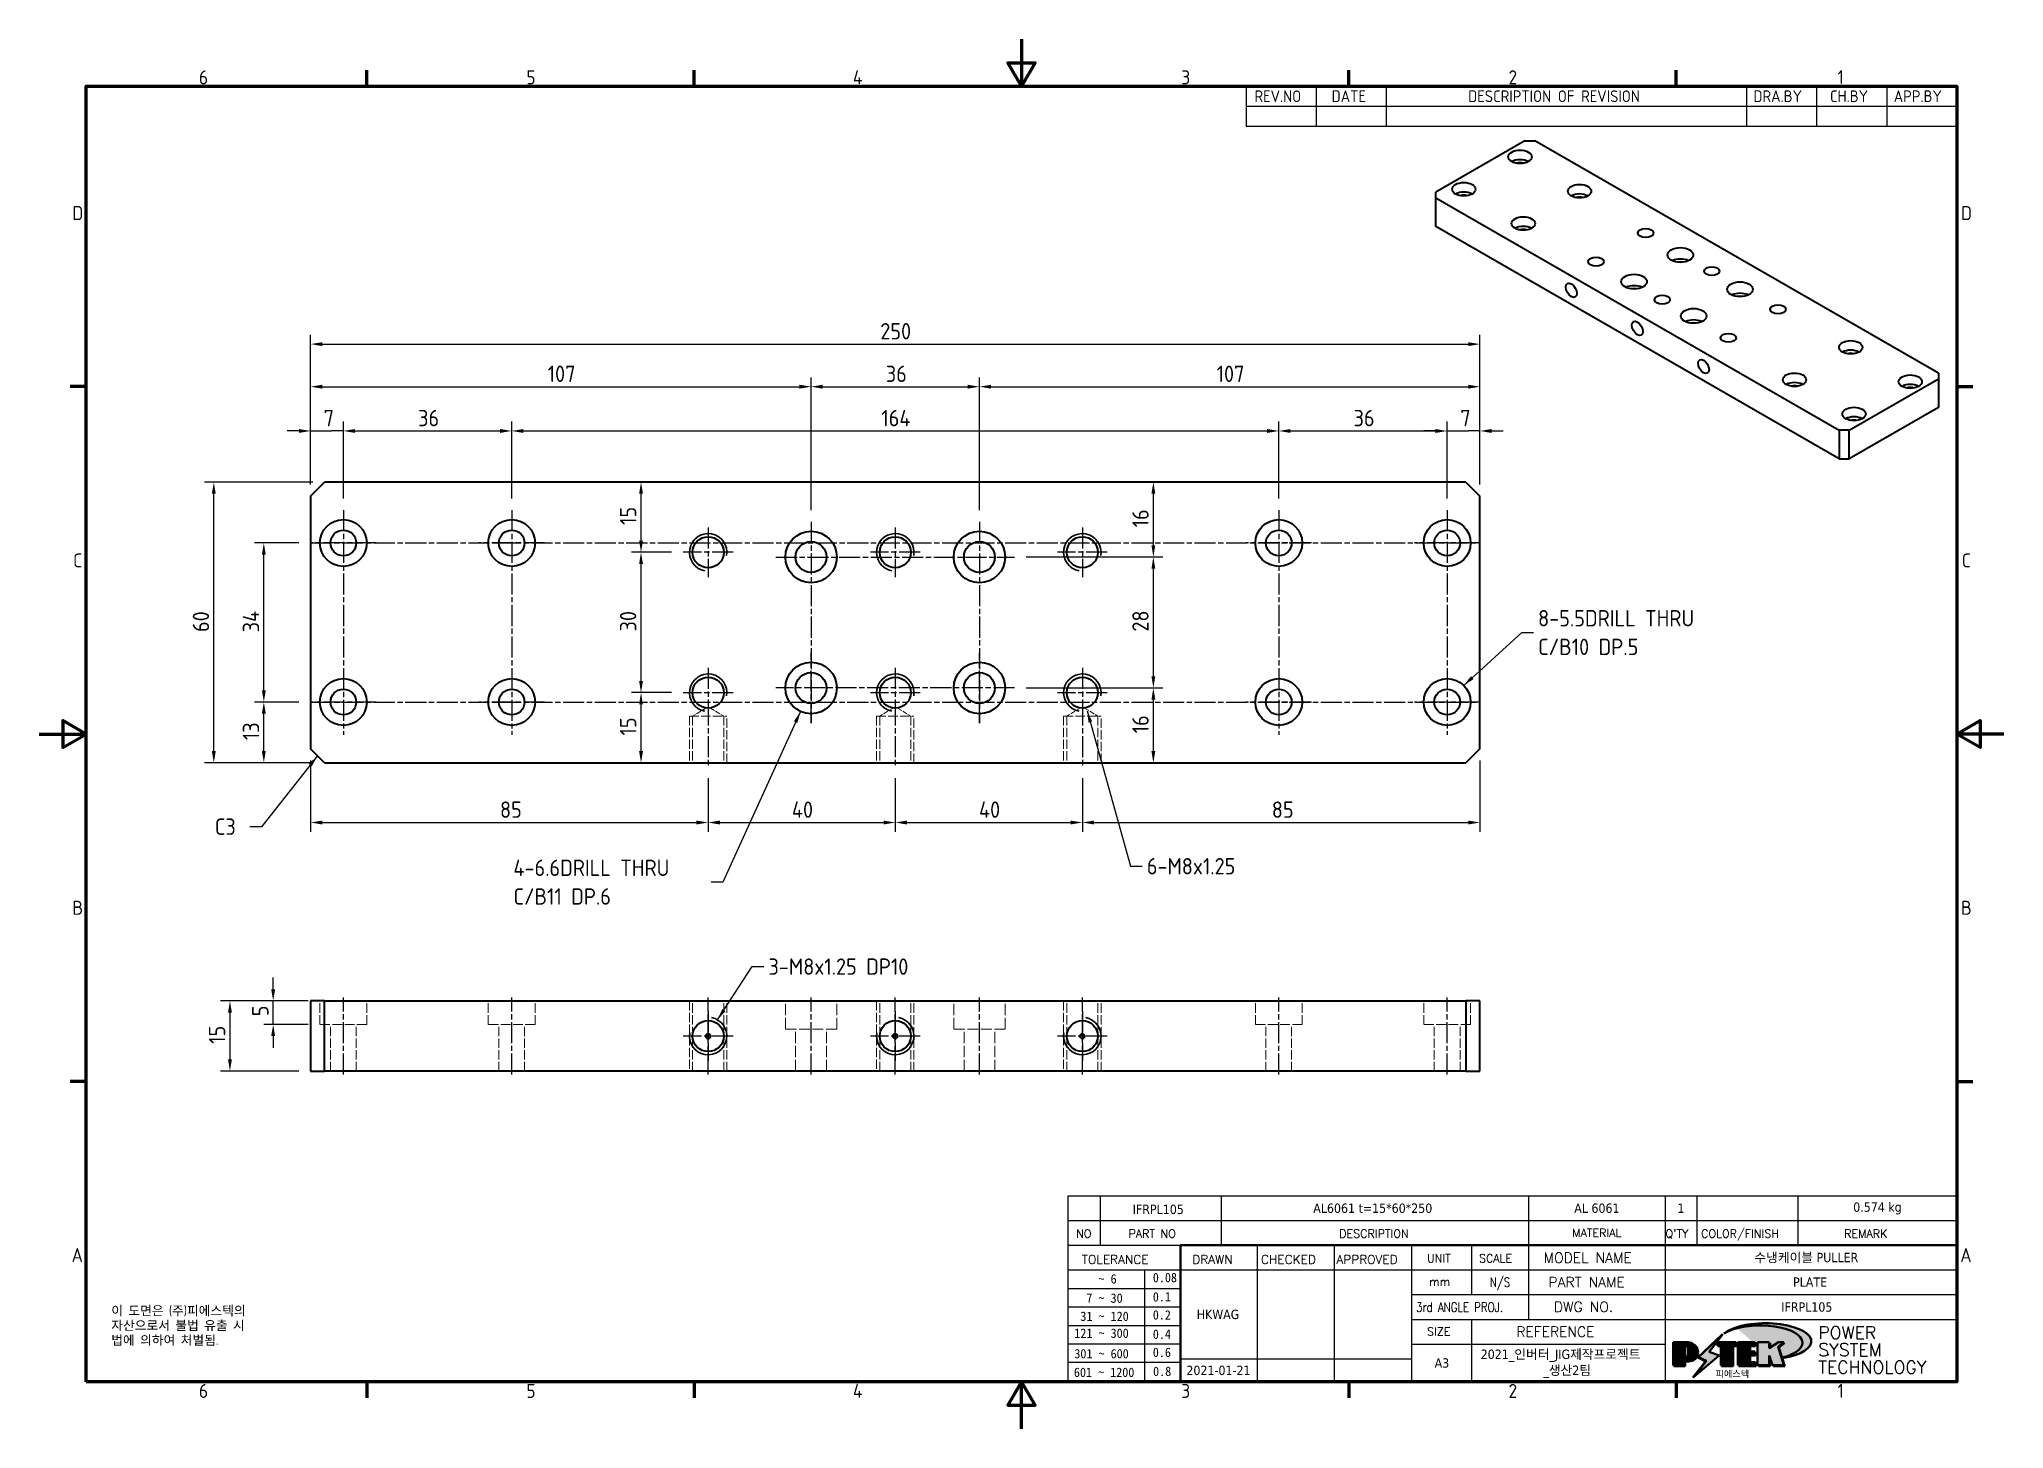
# Model space of a CAD drawing. Header units: millimetres. Extents: x 0 to 420, y 0 to 297.
import ezdxf
from ezdxf.enums import TextEntityAlignment as Align

# ---------------------------------------------------------------- set-up
doc = ezdxf.new("R2010")
doc.units = ezdxf.units.MM
doc.linetypes.add('CHAIN', pattern=[0.3543, 0.2362, -0.0295, 0.0591, -0.0295])
doc.linetypes.add('DASHED', pattern=[0.2067, 0.1654, -0.0413])
doc.layers.get('0').update_dxf_attribs({"color": 3, "lineweight": 25})
for name, color, linetype, lineweight in [('가려진 것(ISO)', 2, 'DASHED', 18), ('가시적인 것(ISO)', 3, 'Continuous', 40), ('가시적인 좁은 것(ISO)', 3, 'Continuous', 35), ('경계(ISO)', 7, 'Continuous', 70), ('기호(ISO)', 5, 'Continuous', 25), ('제목(ISO)', 7, 'Continuous', 50), ('중심 표식(ISO)', 1, 'Continuous', 25), ('중심선(ISO)', 1, 'Continuous', 25), ('치수(ISO)', 7, 'Continuous', 25), ('해치(ISO)', 7, 'Continuous', 18)]:
    doc.layers.add(name, color=color, linetype=linetype, lineweight=lineweight)
doc.styles.add('HAN_291', font='')
doc.styles.add('HAN_370', font='', dxfattribs={"width": 2})
doc.styles.add('ISO Proportiona M2B', font='isocp.shx')
doc.styles.add('RC_284', font='ROMANC.shx')
doc.styles.add('RC_287', font='ROMANC.shx')
doc.styles.add('RC_292', font='ROMANC.shx')
doc.styles.add('ROMANT_294', font='romant.shx')
doc.styles.add('문자 텍스트_M2B', font='isocp.shx')
doc.styles.add('문자 텍스트_PSTEK_POSCO', font='isocp.shx')
doc.styles.add('치수 텍스트_PSTEK_POSCO', font='isocp.shx')
doc.styles.add('텍스트 스타일198', font='tahoma.ttf')
doc.styles.add('텍스트 스타일333', font='ROMANC.shx', dxfattribs={"width": 0.8})
doc.styles.get('HAN_291').set_extended_font_data('GulimChe')
doc.styles.get('HAN_370').set_extended_font_data('GulimChe')
doc.dimstyles.new('치수_PSTEK_POSCO', dxfattribs={"dimtxt": 3.5, "dimasz": 2.5, "dimexe": 2, "dimexo": 2.5, "dimgap": 1, "dimtad": 1, "dimrnd": 1e-08, "dimdsep": 46, "dimtxsty": '치수 텍스트_PSTEK_POSCO', "dimcen": 0.09, "dimdle": 10, "dimclrd": 7, "dimclre": 7, "dimclrt": 2, "dimadec": 1, "dimazin": 2, "dimtfac": 1, "dimtmove": 0, "dimatfit": 3, "dimfxl": 0, "dimtolj": 1, "dimlwd": -1, "dimlwe": -1, "dimarcsym": 0})
doc.dimstyles.new('치수_PSTEK_POSCO$7', dxfattribs={"dimtxt": 3.5, "dimasz": 2.5, "dimexe": 2, "dimexo": 2.5, "dimgap": 1, "dimtad": 1, "dimrnd": 1e-08, "dimdsep": 46, "dimtxsty": '치수 텍스트_PSTEK_POSCO', "dimcen": 0.09, "dimdle": 10, "dimclrd": 7, "dimclre": 7, "dimclrt": 2, "dimadec": 1, "dimazin": 2, "dimtfac": 1, "dimtmove": 0, "dimatfit": 3, "dimfxl": 0, "dimtolj": 1, "dimlwd": -1, "dimlwe": -1, "dimarcsym": 0})

msp = doc.modelspace()

# ---------------------------------------------------------------- texts
at = {"layer": '기호(ISO)', "color": 2, "char_height": 3.5, "attachment_point": 4, "style": '치수 텍스트_PSTEK_POSCO'}
for s, insert, width, line_spacing_factor in [('{8-5.5DRILL THRU \\PC/B10 DP.5}', (320.445, 170.186), 40.86106, 1.05), ('{6-M8x1.25}', (236.791, 120.235), 23.18185, 0.6125), ('{4-6.6DRILL THRU \\PC/B11 DP.6}', (101.37, 116.829), 41.2529, 1.05), ('{3-M8x1.25 DP10}', (155.916, 98.774), 35.75448, 0.6125)]:
    msp.add_mtext(s, dxfattribs=dict(at, insert=insert, width=width, line_spacing_factor=line_spacing_factor))
at = {"layer": '기호(ISO)', "color": 2, "insert": (37.535, 128.688), "char_height": 3.5, "attachment_point": 4, "style": '치수 텍스트_PSTEK_POSCO'}
msp.add_mtext('{C3}', dxfattribs=at)
at = {"layer": '기호(ISO)', "color": 7, "insert": (15.395, 26.228), "char_height": 2, "width": 51.24014, "attachment_point": 1, "line_spacing_factor": 0.944221, "style": '문자 텍스트_PSTEK_POSCO'}
msp.add_mtext('{이 도면은 (주)피에스텍의\\P자산으로서 불법 유출 시 \\P법에 의하여 처벌됨.}', dxfattribs=at)

# ---------------------------------------------------------------- blocks, each defined once
blk = doc.blocks.new('경계 Default Border')
at = {"layer": '경계(ISO)'}
for p, q in [((70, 287), (70, 290.4)), ((140, 287), (140, 290.4)), ((280, 287), (280, 290.4)), ((350, 287), (350, 290.4)), ((10, 222.75), (6.6, 222.75)), ((410, 222.75), (413.4, 222.75)), ((10, 74.25), (6.6, 74.25)), ((410, 74.25), (413.4, 74.25)), ((70, 10), (70, 6.6)), ((140, 10), (140, 6.6)), ((280, 10), (280, 6.6)), ((350, 10), (350, 6.6))]:
    blk.add_line(p, q, dxfattribs=at)
at = {"layer": '경계(ISO)', "flags": 128}
for points in [[(210, 297), (210, 287), (207.11, 292), (212.89, 292), (210, 287)], [(10, 10), (10, 287), (410, 287), (410, 10), (10, 10)], [(0, 148.5), (10, 148.5), (5, 151.39), (5, 145.61), (10, 148.5)], [(420, 148.5), (410, 148.5), (415, 151.39), (415, 145.61), (410, 148.5)], [(210, 0), (210, 10), (207.11, 5), (212.89, 5), (210, 10)]]:
    blk.add_lwpolyline(points, dxfattribs=at)
at = {"layer": '경계(ISO)', "color": 2, "char_height": 3, "attachment_point": 7, "style": '문자 텍스트_M2B'}
for s, insert in [('6', (34.14, 287.37)), ('5', (104.14, 287.37)), ('4', (173.97, 287.4)), ('3', (244.17, 287.37)), ('2', (314.13, 287.37)), ('1', (384.49, 287.4)), ('D', (7.08, 258.35)), ('D', (410.88, 258.35)), ('C', (7.24, 184.1)), ('C', (411.04, 184.1)), ('B', (7.08, 109.85)), ('B', (410.88, 109.85)), ('A', (6.91, 35.62)), ('A', (410.71, 35.62)), ('6', (34.14, 6.57)), ('5', (104.14, 6.57)), ('4', (173.97, 6.6)), ('3', (244.17, 6.57)), ('2', (314.13, 6.57)), ('1', (384.49, 6.6))]:
    blk.add_mtext(s, dxfattribs=dict(at, insert=insert))
blk = doc.blocks.new('제목 블록 PSTEK')
for color, points in [(252, [(317.22, 17.06), (322.03, 21.63), (322.28, 21.94), (317.05, 16.98), (318.75, 16.19), (316, 12.72), (316.34, 13), (318.92, 16.27)]), (5, [(321.62, 17.42), (319.53, 18.25), (322.45, 22.02), (317.22, 17.06), (318.92, 16.27), (316.17, 12.8)]), (1, [(324.48, 19.61), (325.24, 19.61), (325.24, 20.26), (321.23, 20.26), (321.23, 19.61), (321.98, 19.61), (321.98, 15.34), (324.48, 15.34)]), (252, [(321.98, 19.61), (321.4, 19.61), (321.4, 19.46), (321.98, 19.46)]), (252, [(324.66, 19.46), (325.42, 19.46), (325.42, 20.11), (325.24, 20.11), (325.24, 19.61), (324.48, 19.61), (324.48, 15.34), (322.16, 15.34), (322.16, 15.19), (324.66, 15.19)]), (1, [(329.23, 20.26), (325.66, 20.26), (325.66, 15.34), (329.36, 15.34), (329.36, 15.99), (328.11, 15.99), (328.11, 17.56), (329.23, 17.56), (329.23, 18.26), (328.11, 18.26), (328.11, 19.61), (329.23, 19.61)]), (252, [(328.29, 19.46), (329.41, 19.46), (329.41, 20.11), (329.23, 20.11), (329.23, 19.61), (328.11, 19.61), (328.11, 18.26), (328.29, 18.26)]), (252, [(328.29, 17.42), (329.41, 17.42), (329.41, 18.11), (329.23, 18.11), (329.23, 17.56), (328.11, 17.56), (328.11, 15.99), (328.29, 15.99)]), (1, [(332.33, 20.26), (329.86, 20.26), (329.86, 15.34), (332.33, 15.34), (332.33, 17.43), (333.07, 15.34), (335.49, 15.34), (334.25, 19.31), (335.44, 20.26), (334.31, 20.26), (332.33, 19)]), (252, [(332.51, 16.93), (332.33, 17.43), (332.33, 15.34), (330.04, 15.34), (330.04, 15.19), (332.51, 15.19)]), (252, [(332.51, 20.11), (332.33, 20.11), (332.33, 19), (332.51, 19.11)]), (252, [(335.62, 20.11), (335.25, 20.11), (334.25, 19.31), (335.49, 15.34), (333.2, 15.34), (333.25, 15.19), (335.66, 15.19), (334.43, 19.16)]), (252, [(329.54, 15.85), (329.36, 15.85), (329.36, 15.34), (325.83, 15.34), (325.83, 15.19), (329.54, 15.19)])]:
    blk.add_hatch(color=color).paths.add_polyline_path(points)
h = blk.add_hatch(color=1)
edge = h.paths.add_edge_path(flags=0)
edge.add_line((314.22, 19.61), (314.22, 17))
edge.add_line((314.22, 17), (314.35, 17))
edge.add_arc((314.35, 17.65), 0.651, 270, 360)
edge.add_line((315, 17.65), (315, 18.96))
edge.add_arc((314.35, 18.96), 0.651, 0, 90)
edge.add_line((314.35, 19.61), (314.22, 19.61))
edge = h.paths.add_edge_path()
edge.add_arc((314.98, 18.29), 1.97, 270, 450)
edge.add_line((314.98, 20.26), (311.77, 20.26))
edge.add_line((311.77, 20.26), (311.77, 15.34))
edge.add_line((311.77, 15.34), (314.22, 15.34))
edge.add_line((314.22, 15.34), (314.22, 16.32))
edge.add_line((314.22, 16.32), (314.98, 16.32))
h = blk.add_hatch(color=252)
edge = h.paths.add_edge_path()
edge.add_arc((314.98, 18.29), 1.97, 270, 406.8279)
edge.add_arc((315.16, 18.14), 1.97, -90, 53.561, ccw=False)
edge.add_line((315.16, 16.17), (314.4, 16.17))
edge.add_line((314.4, 16.17), (314.4, 15.19))
edge.add_line((314.4, 15.19), (311.94, 15.19))
edge.add_line((311.94, 15.19), (311.94, 15.34))
edge.add_line((311.94, 15.34), (314.22, 15.34))
edge.add_line((314.22, 15.34), (314.22, 16.32))
edge.add_line((314.22, 16.32), (314.98, 16.32))
h = blk.add_hatch(color=252)
edge = h.paths.add_edge_path()
edge.add_line((314.4, 19.46), (314.53, 19.46))
edge.add_arc((314.53, 18.81), 0.651, 60.4189, 90, ccw=False)
edge.add_arc((314.35, 18.96), 0.651, 39.9699, 90)
edge.add_line((314.35, 19.61), (314.22, 19.61))
edge.add_line((314.22, 19.61), (314.22, 17))
edge.add_line((314.22, 17), (314.35, 17))
edge.add_arc((314.35, 17.65), 0.651, 270, 274.6931)
edge.add_line((314.4, 17), (314.4, 19.46))
at = {"layer": '해치(ISO)', "true_color": 0x27d1fc}
h = blk.add_hatch(color=140, dxfattribs=at)
edge = h.paths.add_edge_path()
edge.add_ellipse((330.37, 20.16), major_axis=(9.1, 0), ratio=0.40699, start_angle=301.3098, end_angle=507.7437)
edge.add_ellipse((331.53, 20.46), major_axis=(-9.82, 0), ratio=0.39426, start_angle=111.5121, end_angle=334.4703, ccw=False)
edge.add_line((335.14, 16.86), (335.1, 16.99))
at = {"color": 180}
for p, q in [((182.48, 11.79), (182.48, 51.57)), ((182.48, 51.57), (372.48, 51.57)), ((189.27, 51.57), (189.27, 41.01)), ((215.22, 41.01), (215.22, 51.57)), ((280.88, 51.57), (280.88, 41.01)), ((310.09, 51.57), (310.09, 41.01)), ((316.9, 51.57), (316.9, 41.01)), ((338.46, 51.57), (338.46, 41.01)), ((372.48, 51.57), (372.48, 11.79)), ((182.48, 46.29), (372.48, 46.29)), ((182.48, 41.01), (206.45, 41.01)), ((222.94, 11.79), (222.94, 41.01)), ((239.43, 11.79), (239.43, 41.01)), ((255.92, 11.79), (255.92, 41.01)), ((268.69, 41.01), (268.69, 30.45)), ((280.88, 41.01), (280.88, 25.17)), ((310.09, 41.01), (310.09, 11.79)), ((182.48, 35.73), (206.45, 35.73)), ((198.86, 12.03), (198.86, 35.73)), ((206.45, 35.73), (372.48, 35.73)), ((182.48, 31.78), (206.45, 31.78)), ((255.92, 30.45), (372.48, 30.45)), ((182.48, 27.83), (206.45, 27.83)), ((182.48, 23.88), (206.45, 23.88)), ((255.92, 25.17), (372.48, 25.17)), ((268.69, 25.17), (268.69, 11.79)), ((182.48, 19.93), (206.45, 19.93)), ((255.92, 19.89), (310.09, 19.89)), ((182.48, 15.98), (206.45, 15.98)), ((206.45, 16.74), (255.92, 16.74)), ((182.48, 11.79), (372.48, 11.79))]:
    blk.add_line(p, q, dxfattribs=at)
at = {"color": 7, "lineweight": 50}
for p, q in [((206.45, 11.79), (206.45, 41.01)), ((206.45, 41.01), (372.48, 41.01))]:
    blk.add_line(p, q, dxfattribs=at)
at = {"color": 7}
for p, q in [((322.28, 21.94), (317.05, 16.98)), ((322.45, 22.02), (317.22, 17.06)), ((317.22, 17.06), (322.03, 21.63)), ((319.53, 18.25), (322.45, 22.02)), ((322.03, 21.63), (322.28, 21.94)), ((314.98, 20.26), (311.77, 20.26)), ((311.77, 20.26), (311.77, 15.34)), ((314.98, 20.26), (311.77, 20.26)), ((311.77, 20.26), (311.77, 15.34)), ((314.22, 17), (314.22, 19.61)), ((314.22, 19.61), (314.35, 19.61)), ((314.35, 19.61), (314.22, 19.61)), ((314.22, 19.61), (314.22, 17)), ((314.22, 17), (314.22, 19.61)), ((314.22, 19.61), (314.35, 19.61)), ((314.35, 17), (314.22, 17)), ((314.22, 17), (314.35, 17)), ((314.35, 17), (314.22, 17)), ((314.4, 19.46), (314.53, 19.46)), ((314.4, 17), (314.4, 19.46)), ((315, 18.96), (315, 17.65)), ((315, 18.96), (315, 17.65)), ((316.17, 12.8), (321.62, 17.42)), ((317.05, 16.98), (318.75, 16.19)), ((318.92, 16.27), (317.22, 17.06)), ((317.22, 17.06), (318.92, 16.27)), ((321.62, 17.42), (319.53, 18.25)), ((325.24, 20.26), (321.23, 20.26)), ((321.23, 20.26), (321.23, 19.61)), ((325.24, 20.26), (321.23, 20.26)), ((321.23, 20.26), (321.23, 19.61)), ((321.23, 19.61), (321.98, 19.61)), ((321.23, 19.61), (321.98, 19.61)), ((321.4, 19.61), (321.4, 19.46)), ((321.98, 19.61), (321.4, 19.61)), ((321.4, 19.46), (321.98, 19.46)), ((321.98, 19.61), (321.98, 15.34)), ((321.98, 19.46), (321.98, 19.61)), ((321.98, 19.61), (321.98, 15.34)), ((324.48, 19.61), (325.24, 19.61)), ((324.48, 15.34), (324.48, 19.61)), ((325.24, 19.61), (324.48, 19.61)), ((324.48, 19.61), (324.48, 15.34)), ((324.48, 19.61), (325.24, 19.61)), ((324.48, 15.34), (324.48, 19.61)), ((324.66, 19.46), (325.42, 19.46)), ((324.66, 15.19), (324.66, 19.46)), ((325.24, 19.61), (325.24, 20.26)), ((325.24, 19.61), (325.24, 20.26)), ((325.42, 20.11), (325.24, 20.11)), ((325.24, 20.11), (325.24, 19.61)), ((325.42, 19.46), (325.42, 20.11)), ((329.23, 20.26), (325.66, 20.26)), ((325.66, 20.26), (325.66, 15.34)), ((325.66, 20.26), (325.66, 15.34)), ((329.23, 20.26), (325.66, 20.26)), ((328.11, 18.26), (328.11, 19.61)), ((328.11, 19.61), (329.23, 19.61)), ((329.23, 19.61), (328.11, 19.61)), ((328.11, 19.61), (328.11, 18.26)), ((328.11, 18.26), (328.11, 19.61)), ((328.11, 19.61), (329.23, 19.61)), ((329.23, 18.26), (328.11, 18.26)), ((328.11, 18.26), (328.29, 18.26)), ((329.23, 18.26), (328.11, 18.26)), ((328.11, 17.56), (329.23, 17.56)), ((328.11, 15.99), (328.11, 17.56)), ((329.23, 17.56), (328.11, 17.56)), ((328.11, 17.56), (328.11, 15.99)), ((328.11, 17.56), (329.23, 17.56)), ((328.11, 15.99), (328.11, 17.56)), ((328.29, 18.26), (328.29, 19.46)), ((328.29, 19.46), (329.41, 19.46)), ((328.29, 15.99), (328.29, 17.42)), ((328.29, 17.42), (329.41, 17.42)), ((329.23, 19.61), (329.23, 20.26)), ((329.23, 19.61), (329.23, 20.26)), ((329.41, 20.11), (329.23, 20.11)), ((329.23, 20.11), (329.23, 19.61)), ((329.23, 17.56), (329.23, 18.26)), ((329.23, 17.56), (329.23, 18.26)), ((329.41, 18.11), (329.23, 18.11)), ((329.23, 18.11), (329.23, 17.56)), ((329.41, 19.46), (329.41, 20.11)), ((329.41, 17.42), (329.41, 18.11)), ((332.33, 20.26), (329.86, 20.26)), ((329.86, 20.26), (329.86, 15.34)), ((329.86, 20.26), (329.86, 15.34)), ((332.33, 20.26), (329.86, 20.26)), ((334.31, 20.26), (332.33, 19)), ((332.33, 19), (332.33, 20.26)), ((334.31, 20.26), (332.33, 19)), ((332.33, 19), (332.33, 20.26)), ((332.51, 20.11), (332.33, 20.11)), ((332.33, 20.11), (332.33, 19)), ((332.33, 19), (332.51, 19.11)), ((332.33, 17.43), (333.07, 15.34)), ((332.33, 15.34), (332.33, 17.43)), ((332.51, 16.93), (332.33, 17.43)), ((332.33, 17.43), (332.33, 15.34)), ((332.33, 17.43), (333.07, 15.34)), ((332.33, 15.34), (332.33, 17.43)), ((332.51, 19.11), (332.51, 20.11)), ((332.51, 15.19), (332.51, 16.93)), ((334.25, 19.31), (335.44, 20.26)), ((334.25, 19.31), (335.44, 20.26)), ((335.25, 20.11), (334.25, 19.31)), ((335.49, 15.34), (334.25, 19.31)), ((334.25, 19.31), (335.49, 15.34)), ((335.49, 15.34), (334.25, 19.31)), ((335.44, 20.26), (334.31, 20.26)), ((335.44, 20.26), (334.31, 20.26)), ((334.43, 19.16), (335.62, 20.11)), ((335.66, 15.19), (334.43, 19.16)), ((335.62, 20.11), (335.25, 20.11)), ((345.04, 17.5), (344.99, 17.69)), ((311.77, 15.34), (314.22, 15.34)), ((311.77, 15.34), (314.22, 15.34)), ((314.22, 15.34), (311.94, 15.34)), ((311.94, 15.34), (311.94, 15.19)), ((311.94, 15.19), (314.4, 15.19)), ((314.22, 16.32), (314.98, 16.32)), ((314.22, 15.34), (314.22, 16.32)), ((314.98, 16.32), (314.22, 16.32)), ((314.22, 16.32), (314.22, 15.34)), ((314.22, 16.32), (314.98, 16.32)), ((314.22, 15.34), (314.22, 16.32)), ((314.4, 16.17), (315.16, 16.17)), ((314.4, 15.19), (314.4, 16.17)), ((318.75, 16.19), (316, 12.72)), ((316, 12.72), (316.34, 13)), ((318.92, 16.27), (316.17, 12.8)), ((316.34, 13), (318.92, 16.27)), ((321.98, 15.34), (324.48, 15.34)), ((321.98, 15.34), (324.48, 15.34)), ((324.48, 15.34), (322.16, 15.34)), ((322.16, 15.34), (322.16, 15.19)), ((322.16, 15.19), (324.66, 15.19)), ((325.66, 15.34), (329.36, 15.34)), ((325.66, 15.34), (329.36, 15.34)), ((329.36, 15.34), (325.83, 15.34)), ((325.83, 15.34), (325.83, 15.19)), ((325.83, 15.19), (329.54, 15.19)), ((329.36, 15.99), (328.11, 15.99)), ((328.11, 15.99), (328.29, 15.99)), ((329.36, 15.99), (328.11, 15.99)), ((329.36, 15.34), (329.36, 15.99)), ((329.36, 15.34), (329.36, 15.99)), ((329.54, 15.85), (329.36, 15.85)), ((329.36, 15.85), (329.36, 15.34)), ((329.54, 15.19), (329.54, 15.85)), ((329.86, 15.34), (332.33, 15.34)), ((329.86, 15.34), (332.33, 15.34)), ((332.33, 15.34), (330.04, 15.34)), ((330.04, 15.34), (330.04, 15.19)), ((330.04, 15.19), (332.51, 15.19)), ((333.07, 15.34), (335.49, 15.34)), ((333.07, 15.34), (335.49, 15.34)), ((335.49, 15.34), (333.2, 15.34)), ((333.2, 15.34), (333.25, 15.19)), ((333.25, 15.19), (335.66, 15.19))]:
    blk.add_line(p, q, dxfattribs=at)
at = {"color": 5}
for p, q in [((322.45, 22.02), (317.22, 17.06)), ((319.53, 18.25), (322.45, 22.02)), ((316.17, 12.8), (321.62, 17.42)), ((317.22, 17.06), (318.92, 16.27)), ((321.62, 17.42), (319.53, 18.25)), ((318.92, 16.27), (316.17, 12.8))]:
    blk.add_line(p, q, dxfattribs=at)
at = {"color": 1}
for p, q in [((314.98, 20.26), (311.77, 20.26)), ((311.77, 20.26), (311.77, 15.34)), ((314.22, 17), (314.22, 19.61)), ((314.22, 19.61), (314.35, 19.61)), ((314.35, 17), (314.22, 17)), ((315, 18.96), (315, 17.65)), ((325.24, 20.26), (321.23, 20.26)), ((321.23, 20.26), (321.23, 19.61)), ((321.23, 19.61), (321.98, 19.61)), ((321.98, 19.61), (321.98, 15.34)), ((324.48, 19.61), (325.24, 19.61)), ((324.48, 15.34), (324.48, 19.61)), ((325.24, 19.61), (325.24, 20.26)), ((329.23, 20.26), (325.66, 20.26)), ((325.66, 20.26), (325.66, 15.34)), ((328.11, 18.26), (328.11, 19.61)), ((328.11, 19.61), (329.23, 19.61)), ((329.23, 18.26), (328.11, 18.26)), ((328.11, 17.56), (329.23, 17.56)), ((328.11, 15.99), (328.11, 17.56)), ((329.23, 19.61), (329.23, 20.26)), ((329.23, 17.56), (329.23, 18.26)), ((332.33, 20.26), (329.86, 20.26)), ((329.86, 20.26), (329.86, 15.34)), ((334.31, 20.26), (332.33, 19)), ((332.33, 19), (332.33, 20.26)), ((332.33, 17.43), (333.07, 15.34)), ((332.33, 15.34), (332.33, 17.43)), ((334.25, 19.31), (335.44, 20.26)), ((335.49, 15.34), (334.25, 19.31)), ((335.44, 20.26), (334.31, 20.26)), ((311.77, 15.34), (314.22, 15.34)), ((314.22, 16.32), (314.98, 16.32)), ((314.22, 15.34), (314.22, 16.32)), ((321.98, 15.34), (324.48, 15.34)), ((325.66, 15.34), (329.36, 15.34)), ((329.36, 15.99), (328.11, 15.99)), ((329.36, 15.34), (329.36, 15.99)), ((329.86, 15.34), (332.33, 15.34)), ((333.07, 15.34), (335.49, 15.34))]:
    blk.add_line(p, q, dxfattribs=at)
at = {"color": 7}
for centre, radius, start, end in [((314.35, 18.96), 0.651, 0, 90), ((314.35, 18.96), 0.651, 39.9699, 90), ((314.35, 18.96), 0.651, 0, 90), ((314.35, 17.65), 0.651, 270, 0), ((314.35, 17.65), 0.651, 270, 0), ((314.35, 17.65), 0.651, 270, 274.6931), ((314.53, 18.81), 0.651, 60.4189, 90), ((314.98, 18.29), 1.97, 270, 90), ((314.98, 18.29), 1.97, 270, 90), ((314.98, 18.29), 1.97, 270, 46.8279), ((315.16, 18.14), 1.97, 270, 53.561)]:
    blk.add_arc(centre, radius, start, end, dxfattribs=at)
at = {"color": 1}
for centre, radius, start, end in [((314.35, 18.96), 0.651, 0, 90), ((314.35, 17.65), 0.651, 270, 0), ((314.98, 18.29), 1.97, 270, 90)]:
    blk.add_arc(centre, radius, start, end, dxfattribs=at)
at = {"layer": '제목(ISO)', "lineweight": 18}
blk.add_line((182.48, 35.73), (182.48, 11.79), dxfattribs=at)
at = {"layer": '제목(ISO)'}
for p, q in [((322.28, 21.94), (317.05, 16.98)), ((322.45, 22.02), (317.22, 17.06)), ((317.22, 17.06), (322.03, 21.63)), ((319.53, 18.25), (322.45, 22.02)), ((322.03, 21.63), (322.28, 21.94)), ((314.98, 20.26), (311.77, 20.26)), ((311.77, 20.26), (311.77, 15.34)), ((314.22, 17), (314.22, 19.61)), ((314.22, 19.61), (314.35, 19.61)), ((314.35, 19.61), (314.22, 19.61)), ((314.22, 19.61), (314.22, 17)), ((314.35, 17), (314.22, 17)), ((314.22, 17), (314.35, 17)), ((314.4, 19.46), (314.53, 19.46)), ((314.4, 17), (314.4, 19.46)), ((315, 18.96), (315, 17.65)), ((316.17, 12.8), (321.62, 17.42)), ((317.05, 16.98), (318.75, 16.19)), ((317.22, 17.06), (318.92, 16.27)), ((318.92, 16.27), (317.22, 17.06)), ((321.62, 17.42), (319.53, 18.25)), ((325.24, 20.26), (321.23, 20.26)), ((321.23, 20.26), (321.23, 19.61)), ((321.23, 19.61), (321.98, 19.61)), ((321.98, 19.61), (321.4, 19.61)), ((321.4, 19.61), (321.4, 19.46)), ((321.4, 19.46), (321.98, 19.46)), ((321.98, 19.61), (321.98, 15.34)), ((321.98, 19.46), (321.98, 19.61)), ((324.48, 19.61), (325.24, 19.61)), ((324.48, 15.34), (324.48, 19.61)), ((325.24, 19.61), (324.48, 19.61)), ((324.48, 19.61), (324.48, 15.34)), ((324.66, 19.46), (325.42, 19.46)), ((324.66, 15.19), (324.66, 19.46)), ((325.24, 19.61), (325.24, 20.26)), ((325.42, 20.11), (325.24, 20.11)), ((325.24, 20.11), (325.24, 19.61)), ((325.42, 19.46), (325.42, 20.11)), ((329.23, 20.26), (325.66, 20.26)), ((325.66, 20.26), (325.66, 15.34)), ((328.11, 18.26), (328.11, 19.61)), ((328.11, 19.61), (329.23, 19.61)), ((329.23, 19.61), (328.11, 19.61)), ((328.11, 19.61), (328.11, 18.26)), ((329.23, 18.26), (328.11, 18.26)), ((328.11, 18.26), (328.29, 18.26)), ((328.11, 15.99), (328.11, 17.56)), ((328.11, 17.56), (329.23, 17.56)), ((329.23, 17.56), (328.11, 17.56)), ((328.11, 17.56), (328.11, 15.99)), ((328.29, 19.46), (329.41, 19.46)), ((328.29, 18.26), (328.29, 19.46)), ((328.29, 17.42), (329.41, 17.42)), ((328.29, 15.99), (328.29, 17.42)), ((329.23, 19.61), (329.23, 20.26)), ((329.41, 20.11), (329.23, 20.11)), ((329.23, 20.11), (329.23, 19.61)), ((329.23, 17.56), (329.23, 18.26)), ((329.41, 18.11), (329.23, 18.11)), ((329.23, 18.11), (329.23, 17.56)), ((329.41, 19.46), (329.41, 20.11)), ((329.41, 17.42), (329.41, 18.11)), ((332.33, 20.26), (329.86, 20.26)), ((329.86, 20.26), (329.86, 15.34)), ((334.31, 20.26), (332.33, 19)), ((332.33, 19), (332.33, 20.26)), ((332.51, 20.11), (332.33, 20.11)), ((332.33, 20.11), (332.33, 19)), ((332.33, 19), (332.51, 19.11)), ((332.33, 15.34), (332.33, 17.43)), ((332.33, 17.43), (333.07, 15.34)), ((332.51, 16.93), (332.33, 17.43)), ((332.33, 17.43), (332.33, 15.34)), ((332.51, 19.11), (332.51, 20.11)), ((332.51, 15.19), (332.51, 16.93)), ((334.25, 19.31), (335.44, 20.26)), ((335.25, 20.11), (334.25, 19.31)), ((335.49, 15.34), (334.25, 19.31)), ((334.25, 19.31), (335.49, 15.34)), ((335.44, 20.26), (334.31, 20.26)), ((334.43, 19.16), (335.62, 20.11)), ((335.66, 15.19), (334.43, 19.16)), ((335.62, 20.11), (335.25, 20.11)), ((311.77, 15.34), (314.22, 15.34)), ((314.22, 15.34), (311.94, 15.34)), ((311.94, 15.34), (311.94, 15.19)), ((311.94, 15.19), (314.4, 15.19)), ((314.22, 15.34), (314.22, 16.32)), ((314.22, 16.32), (314.98, 16.32)), ((314.98, 16.32), (314.22, 16.32)), ((314.22, 16.32), (314.22, 15.34)), ((314.4, 15.19), (314.4, 16.17)), ((314.4, 16.17), (315.16, 16.17)), ((318.75, 16.19), (316, 12.72)), ((316, 12.72), (316.34, 13)), ((318.92, 16.27), (316.17, 12.8)), ((316.34, 13), (318.92, 16.27)), ((321.98, 15.34), (324.48, 15.34)), ((324.48, 15.34), (322.16, 15.34)), ((322.16, 15.34), (322.16, 15.19)), ((322.16, 15.19), (324.66, 15.19)), ((325.66, 15.34), (329.36, 15.34)), ((329.36, 15.34), (325.83, 15.34)), ((325.83, 15.34), (325.83, 15.19)), ((325.83, 15.19), (329.54, 15.19)), ((329.36, 15.99), (328.11, 15.99)), ((328.11, 15.99), (328.29, 15.99)), ((329.36, 15.34), (329.36, 15.99)), ((329.54, 15.85), (329.36, 15.85)), ((329.36, 15.85), (329.36, 15.34)), ((329.54, 15.19), (329.54, 15.85)), ((329.86, 15.34), (332.33, 15.34)), ((332.33, 15.34), (330.04, 15.34)), ((330.04, 15.34), (330.04, 15.19)), ((330.04, 15.19), (332.51, 15.19)), ((333.07, 15.34), (335.49, 15.34)), ((335.49, 15.34), (333.2, 15.34)), ((333.2, 15.34), (333.25, 15.19)), ((333.25, 15.19), (335.66, 15.19))]:
    blk.add_line(p, q, dxfattribs=at)
at = {"layer": '제목(ISO)', "color": 4}
blk.add_line((335.14, 16.86), (335.1, 16.99), dxfattribs=at)
at = {"layer": '제목(ISO)'}
for centre, radius, start, end in [((314.35, 18.96), 0.651, 0, 90), ((314.35, 18.96), 0.651, 39.9699, 90), ((314.35, 17.65), 0.651, 270, 0), ((314.35, 17.65), 0.651, 270, 274.6931), ((314.53, 18.81), 0.651, 60.4189, 90), ((314.98, 18.29), 1.97, 46.8279, 90), ((314.98, 18.29), 1.97, 270, 46.8279), ((314.98, 18.29), 1.97, 270, 46.8279), ((315.16, 18.14), 1.97, 270, 53.561)]:
    blk.add_arc(centre, radius, start, end, dxfattribs=at)
at = {"layer": '제목(ISO)', "color": 4}
for centre, major_axis, ratio, start_param, end_param in [((331.53, 20.46), (9.82, 0), 0.39426, 5.087845, 8.9792), ((330.37, 20.16), (9.1, 0), 0.40699, 5.258849, 8.861799)]:
    blk.add_ellipse(centre, major_axis=major_axis, ratio=ratio, start_param=start_param, end_param=end_param, dxfattribs=at)
at = {"color": 2}
for s, height, style, p in [('NO', 1.742, 'RC_284', (184.14, 42.62)), ('PART NO', 1.742, 'RC_284', (195.34, 42.62)), ('DESCRIPTION', 1.7424, 'RC_284', (240.4, 42.62)), ("Q'TY", 1.742, 'RC_284', (310.14, 42.62)), ('COLOR/FINISH', 1.7424, 'RC_284', (317.77, 42.62)), ('REMARK', 1.742, 'RC_284', (348.35, 42.62)), (' TOLERANCE', 1.9, 'RC_287', (184.09, 37.01)), ('DRAWN', 1.9, 'RC_287', (208.98, 37.01)), ('CHECKED', 1.9, 'RC_287', (223.69, 37.01)), ('APPROVED', 1.9, 'RC_287', (239.78, 37.01)), ('UNIT', 1.742, 'RC_284', (259.17, 37.34)), ('SCALE', 1.742, 'RC_284', (270.29, 37.34)), ('MODEL NAME', 2.178, 'RC_292', (284.1, 37.25)), ('    ~ 6', 2, 'HAN_291', (183.77, 32.82)), ('0.08', 2, 'HAN_291', (200.55, 33.1)), ('PART NAME', 2.178, 'RC_292', (285.14, 32.03)), ('  7 ~ 30', 2, 'HAN_291', (183.77, 28.71)), ('0.1', 2, 'HAN_291', (200.55, 28.99)), ('mm', 1.742, 'RC_284', (259.65, 32.35)), (' 31 ~ 120', 2, 'HAN_291', (183.77, 24.83)), ('0.2', 2, 'HAN_291', (200.55, 25.11)), (' DWG NO.', 2.178, 'RC_292', (284.81, 26.75)), ('121 ~ 300', 2, 'HAN_291', (183.77, 21.21)), ('0.4', 2, 'HAN_291', (200.55, 21)), ('SIZE', 1.742, 'RC_284', (259.17, 21.69)), ('REFERENCE', 2.178, 'RC_292', (278.27, 21.43)), ('301 ~ 600', 2, 'HAN_291', (183.77, 16.83)), ('0.6', 2, 'HAN_291', (200.55, 17.12)), ('601 ~ 1200', 2, 'HAN_291', (183.68, 12.85)), ('0.8', 2, 'HAN_291', (200.61, 13.06))]:
    blk.add_text(s, height=height, dxfattribs=dict(at, style=style)).set_placement(p)
at = {"color": 2, "style": 'RC_284'}
blk.add_text('MATERIAL', height=1.742, dxfattribs=at).set_placement((295.48, 43.65), align=Align.MIDDLE_CENTER)
at = {"color": 7, "style": '텍스트 스타일333', "width": 0.8}
blk.add_text('N/S', height=2, dxfattribs=at).set_placement((274.78, 33.09), align=Align.MIDDLE_CENTER)
at = {"color": 2, "style": '텍스트 스타일333', "width": 0.8}
blk.add_text('3rd ANGLE PROJ.', height=2, dxfattribs=at).set_placement((256.84, 26.76))
at = {"color": 7, "style": 'ROMANT_294'}
for s, p in [('POWER', (342.83, 20.97)), ('SYSTEM', (342.83, 17.33)), ('TECHNOLOGY', (342.83, 13.57))]:
    blk.add_text(s, height=2.7, dxfattribs=at).set_placement(p)
at = {"color": 7, "insert": (320.85, 14.21), "char_height": 1.4, "attachment_point": 1, "line_spacing_factor": 0.332, "style": 'HAN_370'}
blk.add_mtext('\\fHY견고딕|b0|i0;\\H1.4000;피에스텍', dxfattribs=at)
at = {"layer": '제목(ISO)', "style": '텍스트 스타일198'}
for tag, p in [('질량\\P3;_001', (350.3, 48.16)), ('부품_번호_001', (196.25, 47.68)), ('설명_001', (234.85, 47.92)), ('재질_001', (290.65, 47.93)), ("3._Q'TY_001", (312.71, 47.92)), ('1._MODEL_NAME_001', (329.16, 37.39)), ('제목_001', (337.44, 32.12)), ('설계자_001', (209.94, 25.23)), ('부품_번호_001', (334.91, 26.81)), ('시트_크기_001', (260.81, 14.84)), ('프로젝트_001', (270.65, 16.7)), ('작성_날짜_001', (207.73, 13.27)), ('프로젝트_002', (284.04, 13.28))]:
    blk.add_attdef(tag, p, '', height=2, dxfattribs=at)
for tag, p in [('4._COLOR', (327.68, 48.93)), ('점검자', (231.18, 26.23)), ('엔지니어링_승인자', (247.67, 26.23)), ('점검_날짜', (231.18, 14.27)), ('엔지니어링_승인_날짜', (247.67, 14.27))]:
    blk.add_attdef(tag, text='', height=2, dxfattribs=at).set_placement(p, align=Align.MIDDLE_CENTER)
blk = doc.blocks.new('리비전 내역')
at = {"layer": '기호(ISO)'}
for p, q in [((258, 287), (410, 287)), ((258, 287), (258, 282.72)), ((273, 287), (273, 282.72)), ((288, 287), (288, 282.72)), ((365, 287), (365, 282.72)), ((380, 287), (380, 282.72)), ((395, 287), (395, 282.72)), ((410, 287), (410, 282.72)), ((258, 282.72), (410, 282.72)), ((258, 282.72), (258, 278.44)), ((273, 282.72), (273, 278.44)), ((288, 282.72), (288, 278.44)), ((365, 282.72), (365, 278.44)), ((380, 282.72), (380, 278.44)), ((395, 282.72), (395, 278.44)), ((410, 282.72), (410, 278.44)), ((258, 278.44), (410, 278.44))]:
    blk.add_line(p, q, dxfattribs=at)
at = {"layer": '기호(ISO)', "color": 2, "char_height": 2.5, "attachment_point": 7, "style": 'ISO Proportiona M2B'}
for s, insert in [('REV.NO', (259.79, 283.58)), ('DATE', (276.31, 283.58)), ('DESCRIPTION OF REVISION', (305.51, 283.58)), ('DRA.BY', (366.48, 283.58)), ('CH.BY', (382.86, 283.58)), ('APP.BY', (396.48, 283.58))]:
    blk.add_mtext(s, dxfattribs=dict(at, insert=insert))
blk = doc.blocks.new('*D22')
at = {"layer": 'Defpoints', "color": 0, "transparency": 16777216}
for p in [(65.01, 213.28), (58.01, 199.34), (65.01, 196.34)]:
    blk.add_point(p, dxfattribs=at)
at = {"layer": '치수(ISO)', "color": 7, "transparency": 16777216}
for p, q in [((58.01, 201.84), (58.01, 215.28)), ((65.01, 198.84), (65.01, 215.28)), ((55.51, 213.28), (53.01, 213.28)), ((58.01, 213.28), (60.51, 213.28)), ((60.51, 213.28), (62.51, 213.28)), ((65.01, 213.28), (62.51, 213.28)), ((67.51, 213.28), (70.01, 213.28))]:
    blk.add_line(p, q, dxfattribs=at)
for points in [[(55.51, 213.69), (55.51, 212.86), (58.01, 213.28)], [(67.51, 213.69), (67.51, 212.86), (65.01, 213.28)]]:
    blk.add_solid(points, dxfattribs=at)
at = {"layer": '치수(ISO)', "color": 2, "transparency": 16777216, "insert": (60.8, 216.03), "char_height": 3.5, "attachment_point": 4, "style": '치수 텍스트_PSTEK_POSCO'}
blk.add_mtext('\\A1;7', dxfattribs=at)
blk = doc.blocks.new('*D23')
at = {"layer": 'Defpoints', "color": 0, "transparency": 16777216}
for p in [(101.01, 213.28), (65.01, 196.34), (101.01, 196.34)]:
    blk.add_point(p, dxfattribs=at)
at = {"layer": '치수(ISO)', "color": 7, "transparency": 16777216}
for p, q in [((65.01, 198.84), (65.01, 215.28)), ((101.01, 198.84), (101.01, 215.28)), ((67.51, 213.28), (98.51, 213.28))]:
    blk.add_line(p, q, dxfattribs=at)
for points in [[(67.51, 213.69), (67.51, 212.86), (65.01, 213.28)], [(98.51, 213.69), (98.51, 212.86), (101.01, 213.28)]]:
    blk.add_solid(points, dxfattribs=at)
at = {"layer": '치수(ISO)', "color": 2, "transparency": 16777216, "insert": (81, 216.03), "char_height": 3.5, "attachment_point": 4, "style": '치수 텍스트_PSTEK_POSCO'}
blk.add_mtext('\\A1;36', dxfattribs=at)
blk = doc.blocks.new('*D24')
at = {"layer": 'Defpoints', "color": 0, "transparency": 16777216}
for p in [(265.01, 213.28), (101.01, 196.34), (265.01, 196.34)]:
    blk.add_point(p, dxfattribs=at)
at = {"layer": '치수(ISO)', "color": 7, "transparency": 16777216}
for p, q in [((101.01, 198.84), (101.01, 215.28)), ((265.01, 198.84), (265.01, 215.28)), ((103.51, 213.28), (262.51, 213.28))]:
    blk.add_line(p, q, dxfattribs=at)
for points in [[(103.51, 213.69), (103.51, 212.86), (101.01, 213.28)], [(262.51, 213.69), (262.51, 212.86), (265.01, 213.28)]]:
    blk.add_solid(points, dxfattribs=at)
at = {"layer": '치수(ISO)', "color": 2, "transparency": 16777216, "insert": (180.04, 216.03), "char_height": 3.5, "attachment_point": 4, "style": '치수 텍스트_PSTEK_POSCO'}
blk.add_mtext('\\A1;164', dxfattribs=at)
blk = doc.blocks.new('*D25')
at = {"layer": 'Defpoints', "color": 0, "transparency": 16777216}
for p in [(301.01, 213.28), (265.01, 196.34), (301.01, 196.34)]:
    blk.add_point(p, dxfattribs=at)
at = {"layer": '치수(ISO)', "color": 7, "transparency": 16777216}
for p, q in [((265.01, 198.84), (265.01, 215.28)), ((301.01, 198.84), (301.01, 215.28)), ((267.51, 213.28), (298.51, 213.28))]:
    blk.add_line(p, q, dxfattribs=at)
for points in [[(267.51, 213.69), (267.51, 212.86), (265.01, 213.28)], [(298.51, 213.69), (298.51, 212.86), (301.01, 213.28)]]:
    blk.add_solid(points, dxfattribs=at)
at = {"layer": '치수(ISO)', "color": 2, "transparency": 16777216, "insert": (281, 216.03), "char_height": 3.5, "attachment_point": 4, "style": '치수 텍스트_PSTEK_POSCO'}
blk.add_mtext('\\A1;36', dxfattribs=at)
blk = doc.blocks.new('*D26')
at = {"layer": 'Defpoints', "color": 0, "transparency": 16777216}
for p in [(308.01, 213.28), (308.01, 199.34), (301.01, 196.34)]:
    blk.add_point(p, dxfattribs=at)
at = {"layer": '치수(ISO)', "color": 7, "transparency": 16777216}
for p, q in [((301.01, 198.84), (301.01, 215.28)), ((308.01, 201.84), (308.01, 215.28)), ((298.51, 213.28), (296.01, 213.28)), ((301.01, 213.28), (303.51, 213.28)), ((303.51, 213.28), (305.51, 213.28)), ((308.01, 213.28), (305.51, 213.28)), ((310.51, 213.28), (313.01, 213.28))]:
    blk.add_line(p, q, dxfattribs=at)
for points in [[(298.51, 213.69), (298.51, 212.86), (301.01, 213.28)], [(310.51, 213.69), (310.51, 212.86), (308.01, 213.28)]]:
    blk.add_solid(points, dxfattribs=at)
at = {"layer": '치수(ISO)', "color": 2, "transparency": 16777216, "insert": (303.82, 216.03), "char_height": 3.5, "attachment_point": 4, "style": '치수 텍스트_PSTEK_POSCO'}
blk.add_mtext('\\A1;7', dxfattribs=at)
blk = doc.blocks.new('*D27')
at = {"layer": 'Defpoints', "color": 0, "transparency": 16777216}
for p in [(165.01, 222.74), (58.01, 199.34), (165.01, 193.84)]:
    blk.add_point(p, dxfattribs=at)
at = {"layer": '치수(ISO)', "color": 7, "transparency": 16777216}
for p, q in [((58.01, 201.84), (58.01, 224.74)), ((60.51, 222.74), (162.51, 222.74)), ((165.01, 196.34), (165.01, 224.74))]:
    blk.add_line(p, q, dxfattribs=at)
for points in [[(60.51, 223.16), (60.51, 222.32), (58.01, 222.74)], [(162.51, 223.16), (162.51, 222.32), (165.01, 222.74)]]:
    blk.add_solid(points, dxfattribs=at)
at = {"layer": '치수(ISO)', "color": 2, "transparency": 16777216, "insert": (108.7, 225.49), "char_height": 3.5, "attachment_point": 4, "style": '치수 텍스트_PSTEK_POSCO'}
blk.add_mtext('\\A1;107', dxfattribs=at)
blk = doc.blocks.new('*D28')
at = {"layer": 'Defpoints', "color": 0, "transparency": 16777216}
for p in [(201.01, 222.74), (165.01, 193.84), (201.01, 193.84)]:
    blk.add_point(p, dxfattribs=at)
at = {"layer": '치수(ISO)', "color": 7, "transparency": 16777216}
for p, q in [((165.01, 196.34), (165.01, 224.74)), ((167.51, 222.74), (198.51, 222.74)), ((201.01, 196.34), (201.01, 224.74))]:
    blk.add_line(p, q, dxfattribs=at)
for points in [[(167.51, 223.16), (167.51, 222.32), (165.01, 222.74)], [(198.51, 223.16), (198.51, 222.32), (201.01, 222.74)]]:
    blk.add_solid(points, dxfattribs=at)
at = {"layer": '치수(ISO)', "color": 2, "transparency": 16777216, "insert": (181, 225.49), "char_height": 3.5, "attachment_point": 4, "style": '치수 텍스트_PSTEK_POSCO'}
blk.add_mtext('\\A1;36', dxfattribs=at)
blk = doc.blocks.new('*D29')
at = {"layer": 'Defpoints', "color": 0, "transparency": 16777216}
for p in [(308.01, 222.74), (308.01, 199.34), (201.01, 193.84)]:
    blk.add_point(p, dxfattribs=at)
at = {"layer": '치수(ISO)', "color": 7, "transparency": 16777216}
for p, q in [((201.01, 196.34), (201.01, 224.74)), ((203.51, 222.74), (305.51, 222.74)), ((308.01, 201.84), (308.01, 224.74))]:
    blk.add_line(p, q, dxfattribs=at)
for points in [[(203.51, 223.16), (203.51, 222.32), (201.01, 222.74)], [(305.51, 223.16), (305.51, 222.32), (308.01, 222.74)]]:
    blk.add_solid(points, dxfattribs=at)
at = {"layer": '치수(ISO)', "color": 2, "transparency": 16777216, "insert": (251.72, 225.49), "char_height": 3.5, "attachment_point": 4, "style": '치수 텍스트_PSTEK_POSCO'}
blk.add_mtext('\\A1;107', dxfattribs=at)
blk = doc.blocks.new('*D30')
at = {"layer": 'Defpoints', "color": 0, "transparency": 16777216}
for p in [(58.01, 145.34), (143.01, 141.59), (143.01, 129.58)]:
    blk.add_point(p, dxfattribs=at)
at = {"layer": '치수(ISO)', "color": 7, "transparency": 16777216}
for p, q in [((58.01, 142.84), (58.01, 127.58)), ((143.01, 139.09), (143.01, 127.58)), ((60.51, 129.58), (140.51, 129.58))]:
    blk.add_line(p, q, dxfattribs=at)
for points in [[(60.51, 129.99), (60.51, 129.16), (58.01, 129.58)], [(140.51, 129.99), (140.51, 129.16), (143.01, 129.58)]]:
    blk.add_solid(points, dxfattribs=at)
at = {"layer": '치수(ISO)', "color": 2, "transparency": 16777216, "insert": (98.5, 132.33), "char_height": 3.5, "attachment_point": 4, "style": '치수 텍스트_PSTEK_POSCO'}
blk.add_mtext('\\A1;85', dxfattribs=at)
blk = doc.blocks.new('*D31')
at = {"layer": 'Defpoints', "color": 0, "transparency": 16777216}
for p in [(143.01, 141.59), (183.01, 141.59), (183.01, 129.58)]:
    blk.add_point(p, dxfattribs=at)
at = {"layer": '치수(ISO)', "color": 7, "transparency": 16777216}
for p, q in [((143.01, 139.09), (143.01, 127.58)), ((183.01, 139.09), (183.01, 127.58)), ((145.51, 129.58), (180.51, 129.58))]:
    blk.add_line(p, q, dxfattribs=at)
for points in [[(145.51, 129.99), (145.51, 129.16), (143.01, 129.58)], [(180.51, 129.99), (180.51, 129.16), (183.01, 129.58)]]:
    blk.add_solid(points, dxfattribs=at)
at = {"layer": '치수(ISO)', "color": 2, "transparency": 16777216, "insert": (160.92, 132.33), "char_height": 3.5, "attachment_point": 4, "style": '치수 텍스트_PSTEK_POSCO'}
blk.add_mtext('\\A1;40', dxfattribs=at)
blk = doc.blocks.new('*D32')
at = {"layer": 'Defpoints', "color": 0, "transparency": 16777216}
for p in [(183.01, 141.59), (223.01, 141.59), (223.01, 129.58)]:
    blk.add_point(p, dxfattribs=at)
at = {"layer": '치수(ISO)', "color": 7, "transparency": 16777216}
for p, q in [((183.01, 139.09), (183.01, 127.58)), ((223.01, 139.09), (223.01, 127.58)), ((185.51, 129.58), (220.51, 129.58))]:
    blk.add_line(p, q, dxfattribs=at)
for points in [[(185.51, 129.99), (185.51, 129.16), (183.01, 129.58)], [(220.51, 129.99), (220.51, 129.16), (223.01, 129.58)]]:
    blk.add_solid(points, dxfattribs=at)
at = {"layer": '치수(ISO)', "color": 2, "transparency": 16777216, "insert": (200.92, 132.33), "char_height": 3.5, "attachment_point": 4, "style": '치수 텍스트_PSTEK_POSCO'}
blk.add_mtext('\\A1;40', dxfattribs=at)
blk = doc.blocks.new('*D33')
at = {"layer": 'Defpoints', "color": 0, "transparency": 16777216}
for p in [(308.01, 145.34), (223.01, 141.59), (308.01, 129.58)]:
    blk.add_point(p, dxfattribs=at)
at = {"layer": '치수(ISO)', "color": 7, "transparency": 16777216}
for p, q in [((308.01, 142.84), (308.01, 127.58)), ((223.01, 139.09), (223.01, 127.58)), ((225.51, 129.58), (305.51, 129.58))]:
    blk.add_line(p, q, dxfattribs=at)
for points in [[(225.51, 129.99), (225.51, 129.16), (223.01, 129.58)], [(305.51, 129.99), (305.51, 129.16), (308.01, 129.58)]]:
    blk.add_solid(points, dxfattribs=at)
at = {"layer": '치수(ISO)', "color": 2, "transparency": 16777216, "insert": (263.52, 132.33), "char_height": 3.5, "attachment_point": 4, "style": '치수 텍스트_PSTEK_POSCO'}
blk.add_mtext('\\A1;85', dxfattribs=at)
blk = doc.blocks.new('*D34')
at = {"layer": 'Defpoints', "color": 0, "transparency": 16777216}
for p in [(48.01, 189.34), (58.01, 189.34), (58.01, 155.34)]:
    blk.add_point(p, dxfattribs=at)
at = {"layer": '치수(ISO)', "color": 7, "transparency": 16777216}
for p, q in [((55.51, 189.34), (46.01, 189.34)), ((48.01, 157.84), (48.01, 186.84)), ((55.51, 155.34), (46.01, 155.34))]:
    blk.add_line(p, q, dxfattribs=at)
for points in [[(47.59, 186.84), (48.42, 186.84), (48.01, 189.34)], [(47.59, 157.84), (48.42, 157.84), (48.01, 155.34)]]:
    blk.add_solid(points, dxfattribs=at)
at = {"layer": '치수(ISO)', "color": 2, "transparency": 16777216, "insert": (45.26, 170.24), "char_height": 3.5, "attachment_point": 4, "rotation": 90, "style": '치수 텍스트_PSTEK_POSCO'}
blk.add_mtext('\\A1;34', dxfattribs=at)
blk = doc.blocks.new('*D35')
at = {"layer": 'Defpoints', "color": 0, "transparency": 16777216}
for p in [(48.01, 155.34), (58.01, 155.34), (61.01, 142.34)]:
    blk.add_point(p, dxfattribs=at)
at = {"layer": '치수(ISO)', "color": 7, "transparency": 16777216}
for p, q in [((55.51, 155.34), (46.01, 155.34)), ((48.01, 144.84), (48.01, 152.84)), ((58.51, 142.34), (46.01, 142.34))]:
    blk.add_line(p, q, dxfattribs=at)
for points in [[(47.59, 152.84), (48.42, 152.84), (48.01, 155.34)], [(47.59, 144.84), (48.42, 144.84), (48.01, 142.34)]]:
    blk.add_solid(points, dxfattribs=at)
at = {"layer": '치수(ISO)', "color": 2, "transparency": 16777216, "insert": (45.26, 147.19), "char_height": 3.5, "attachment_point": 4, "rotation": 90, "style": '치수 텍스트_PSTEK_POSCO'}
blk.add_mtext('\\A1;13', dxfattribs=at)
blk = doc.blocks.new('*D36')
at = {"layer": 'Defpoints', "color": 0, "transparency": 16777216}
for p in [(37.31, 202.34), (61.01, 202.34), (61.01, 142.34)]:
    blk.add_point(p, dxfattribs=at)
at = {"layer": '치수(ISO)', "color": 7, "transparency": 16777216}
for p, q in [((58.51, 202.34), (35.31, 202.34)), ((37.31, 144.84), (37.31, 199.84)), ((58.51, 142.34), (35.31, 142.34))]:
    blk.add_line(p, q, dxfattribs=at)
for points in [[(36.89, 199.84), (37.73, 199.84), (37.31, 202.34)], [(36.89, 144.84), (37.73, 144.84), (37.31, 142.34)]]:
    blk.add_solid(points, dxfattribs=at)
at = {"layer": '치수(ISO)', "color": 2, "transparency": 16777216, "insert": (34.56, 170.3), "char_height": 3.5, "attachment_point": 4, "rotation": 90, "style": '치수 텍스트_PSTEK_POSCO'}
blk.add_mtext('\\A1;60', dxfattribs=at)
blk = doc.blocks.new('*D37')
at = {"layer": 'Defpoints', "color": 0, "transparency": 16777216}
for p in [(61.01, 202.34), (128.65, 202.34), (137.68, 187.34)]:
    blk.add_point(p, dxfattribs=at)
at = {"layer": '치수(ISO)', "color": 7, "transparency": 16777216}
for p, q in [((128.65, 189.84), (128.65, 199.84)), ((135.18, 187.34), (126.65, 187.34))]:
    blk.add_line(p, q, dxfattribs=at)
for points in [[(128.24, 199.84), (129.07, 199.84), (128.65, 202.34)], [(128.24, 189.84), (129.07, 189.84), (128.65, 187.34)]]:
    blk.add_solid(points, dxfattribs=at)
at = {"layer": '치수(ISO)', "color": 2, "transparency": 16777216, "insert": (125.9, 193.2), "char_height": 3.5, "attachment_point": 4, "rotation": 90, "style": '치수 텍스트_PSTEK_POSCO'}
blk.add_mtext('\\A1;15', dxfattribs=at)
blk = doc.blocks.new('*D38')
at = {"layer": 'Defpoints', "color": 0, "transparency": 16777216}
for p in [(128.65, 187.34), (137.68, 187.34), (137.68, 157.34)]:
    blk.add_point(p, dxfattribs=at)
at = {"layer": '치수(ISO)', "color": 7, "transparency": 16777216}
for p, q in [((135.18, 187.34), (126.65, 187.34)), ((128.65, 159.84), (128.65, 184.84)), ((135.18, 157.34), (126.65, 157.34))]:
    blk.add_line(p, q, dxfattribs=at)
for points in [[(128.24, 184.84), (129.07, 184.84), (128.65, 187.34)], [(128.24, 159.84), (129.07, 159.84), (128.65, 157.34)]]:
    blk.add_solid(points, dxfattribs=at)
at = {"layer": '치수(ISO)', "color": 2, "transparency": 16777216, "insert": (125.9, 170.42), "char_height": 3.5, "attachment_point": 4, "rotation": 90, "style": '치수 텍스트_PSTEK_POSCO'}
blk.add_mtext('\\A1;30', dxfattribs=at)
blk = doc.blocks.new('*D39')
at = {"layer": 'Defpoints', "color": 0, "transparency": 16777216}
for p in [(128.65, 157.34), (137.68, 157.34), (61.01, 142.34)]:
    blk.add_point(p, dxfattribs=at)
at = {"layer": '치수(ISO)', "color": 7, "transparency": 16777216}
for p, q in [((135.18, 157.34), (126.65, 157.34)), ((128.65, 144.84), (128.65, 154.84))]:
    blk.add_line(p, q, dxfattribs=at)
for points in [[(128.24, 154.84), (129.07, 154.84), (128.65, 157.34)], [(128.24, 144.84), (129.07, 144.84), (128.65, 142.34)]]:
    blk.add_solid(points, dxfattribs=at)
at = {"layer": '치수(ISO)', "color": 2, "transparency": 16777216, "insert": (125.9, 148.18), "char_height": 3.5, "attachment_point": 4, "rotation": 90, "style": '치수 텍스트_PSTEK_POSCO'}
blk.add_mtext('\\A1;15', dxfattribs=at)
blk = doc.blocks.new('*D40')
at = {"layer": 'Defpoints', "color": 0, "transparency": 16777216}
for p in [(208.51, 158.34), (238.19, 158.34), (305.01, 142.34)]:
    blk.add_point(p, dxfattribs=at)
at = {"layer": '치수(ISO)', "color": 7, "transparency": 16777216}
for p, q in [((211.01, 158.34), (240.19, 158.34)), ((238.19, 144.84), (238.19, 155.84))]:
    blk.add_line(p, q, dxfattribs=at)
for points in [[(237.78, 155.84), (238.61, 155.84), (238.19, 158.34)], [(237.78, 144.84), (238.61, 144.84), (238.19, 142.34)]]:
    blk.add_solid(points, dxfattribs=at)
at = {"layer": '치수(ISO)', "color": 2, "transparency": 16777216, "insert": (235.44, 148.66), "char_height": 3.5, "attachment_point": 4, "rotation": 90, "style": '치수 텍스트_PSTEK_POSCO'}
blk.add_mtext('\\A1;16', dxfattribs=at)
blk = doc.blocks.new('*D41')
at = {"layer": 'Defpoints', "color": 0, "transparency": 16777216}
for p in [(238.19, 202.34), (305.01, 202.34), (208.51, 186.34)]:
    blk.add_point(p, dxfattribs=at)
at = {"layer": '치수(ISO)', "color": 7, "transparency": 16777216}
for p, q in [((238.19, 188.84), (238.19, 199.84)), ((211.01, 186.34), (240.19, 186.34))]:
    blk.add_line(p, q, dxfattribs=at)
for points in [[(237.78, 199.84), (238.61, 199.84), (238.19, 202.34)], [(237.78, 188.84), (238.61, 188.84), (238.19, 186.34)]]:
    blk.add_solid(points, dxfattribs=at)
at = {"layer": '치수(ISO)', "color": 2, "transparency": 16777216, "insert": (235.44, 192.68), "char_height": 3.5, "attachment_point": 4, "rotation": 90, "style": '치수 텍스트_PSTEK_POSCO'}
blk.add_mtext('\\A1;16', dxfattribs=at)
blk = doc.blocks.new('*D42')
at = {"layer": 'Defpoints', "color": 0, "transparency": 16777216}
for p in [(208.51, 186.34), (238.19, 186.34), (208.51, 158.34)]:
    blk.add_point(p, dxfattribs=at)
at = {"layer": '치수(ISO)', "color": 7, "transparency": 16777216}
for p, q in [((211.01, 186.34), (240.19, 186.34)), ((238.19, 160.84), (238.19, 183.84)), ((211.01, 158.34), (240.19, 158.34))]:
    blk.add_line(p, q, dxfattribs=at)
for points in [[(237.78, 183.84), (238.61, 183.84), (238.19, 186.34)], [(237.78, 160.84), (238.61, 160.84), (238.19, 158.34)]]:
    blk.add_solid(points, dxfattribs=at)
at = {"layer": '치수(ISO)', "color": 2, "transparency": 16777216, "insert": (235.44, 170.38), "char_height": 3.5, "attachment_point": 4, "rotation": 90, "style": '치수 텍스트_PSTEK_POSCO'}
blk.add_mtext('\\A1;28', dxfattribs=at)
blk = doc.blocks.new('*D43')
at = {"layer": 'Defpoints', "color": 0, "transparency": 16777216}
for p in [(308.01, 231.84), (58.01, 199.34), (308.01, 199.34)]:
    blk.add_point(p, dxfattribs=at)
at = {"layer": '치수(ISO)', "color": 7, "transparency": 16777216}
for p, q in [((58.01, 201.84), (58.01, 233.84)), ((60.51, 231.84), (305.51, 231.84)), ((308.01, 201.84), (308.01, 233.84))]:
    blk.add_line(p, q, dxfattribs=at)
for points in [[(60.51, 232.25), (60.51, 231.42), (58.01, 231.84)], [(305.51, 232.25), (305.51, 231.42), (308.01, 231.84)]]:
    blk.add_solid(points, dxfattribs=at)
at = {"layer": '치수(ISO)', "color": 2, "transparency": 16777216, "insert": (179.81, 234.59), "char_height": 3.5, "attachment_point": 4, "style": '치수 텍스트_PSTEK_POSCO'}
blk.add_mtext('\\A1;250', dxfattribs=at)
blk = doc.blocks.new('*D44')
at = {"layer": 'Defpoints', "color": 0, "transparency": 16777216}
for p in [(50.01, 91.43), (60.01, 91.43), (60.01, 86.43)]:
    blk.add_point(p, dxfattribs=at)
at = {"layer": '치수(ISO)', "color": 7, "transparency": 16777216}
for p, q in [((50.01, 93.93), (50.01, 96.43)), ((57.51, 91.43), (48.01, 91.43)), ((50.01, 86.43), (50.01, 91.43)), ((57.51, 86.43), (48.01, 86.43)), ((50.01, 83.93), (50.01, 81.43))]:
    blk.add_line(p, q, dxfattribs=at)
for points in [[(49.59, 93.93), (50.42, 93.93), (50.01, 91.43)], [(49.59, 83.93), (50.42, 83.93), (50.01, 86.43)]]:
    blk.add_solid(points, dxfattribs=at)
at = {"layer": '치수(ISO)', "color": 2, "transparency": 16777216, "insert": (47.26, 88.16), "char_height": 3.5, "attachment_point": 4, "rotation": 90, "style": '치수 텍스트_PSTEK_POSCO'}
blk.add_mtext('\\A1;5', dxfattribs=at)
blk = doc.blocks.new('*D45')
at = {"layer": 'Defpoints', "color": 0, "transparency": 16777216}
for p in [(58.01, 91.43), (40.76, 76.43), (58.01, 76.43)]:
    blk.add_point(p, dxfattribs=at)
at = {"layer": '치수(ISO)', "color": 7, "transparency": 16777216}
for p, q in [((55.51, 91.43), (38.76, 91.43)), ((40.76, 88.93), (40.76, 78.93)), ((55.51, 76.43), (38.76, 76.43))]:
    blk.add_line(p, q, dxfattribs=at)
for points in [[(40.35, 88.93), (41.18, 88.93), (40.76, 91.43)], [(40.35, 78.93), (41.18, 78.93), (40.76, 76.43)]]:
    blk.add_solid(points, dxfattribs=at)
at = {"layer": '치수(ISO)', "color": 2, "transparency": 16777216, "insert": (38.01, 82.28), "char_height": 3.5, "attachment_point": 4, "rotation": 90, "style": '치수 텍스트_PSTEK_POSCO'}
blk.add_mtext('\\A1;15', dxfattribs=at)

# ---------------------------------------------------------------- dimensions: what is measured, and where the dimension line sits
at = {"layer": '치수(ISO)', "color": 7}
for base, p1, p2, angle, override, picture, middle in [((308.007, 231.837), (58.007, 199.335), (308.007, 199.335), 180, {"dimdec": 2, "dimtp": 0, "dimtm": 0, "dimtdec": 2, "dimtofl": 0, "dimatfit": 1}, '*D43', (183.007, 231.837)), ((165.007, 222.739), (58.007, 199.335), (165.007, 193.835), 180, {"dimdec": 2, "dimtp": 0, "dimtm": 0, "dimtdec": 2, "dimtofl": 0, "dimatfit": 1}, '*D27', (111.497, 222.739)), ((201.007, 222.739), (165.007, 193.835), (201.007, 193.835), 180, {"dimdec": 2, "dimtp": 0, "dimtm": 0, "dimtdec": 2, "dimtofl": 0, "dimatfit": 1}, '*D28', (183.017, 222.739)), ((308.007, 222.739), (201.007, 193.835), (308.007, 199.335), 180, {"dimdec": 2, "dimtp": 0, "dimtm": 0, "dimtdec": 2, "dimtofl": 0, "dimatfit": 1}, '*D29', (254.517, 222.739)), ((65.007, 213.277), (58.007, 199.335), (65.007, 196.335), 180, {"dimdec": 2, "dimtp": 0, "dimtm": 0, "dimtdec": 2, "dimtofl": 0}, '*D22', (61.497, 213.277)), ((101.007, 213.277), (65.007, 196.335), (101.007, 196.335), 180, {"dimdec": 2, "dimtp": 0, "dimtm": 0, "dimtdec": 2, "dimtofl": 0, "dimatfit": 1}, '*D23', (83.017, 213.277)), ((265.007, 213.277), (101.007, 196.335), (265.007, 196.335), 180, {"dimdec": 2, "dimtp": 0, "dimtm": 0, "dimtdec": 2, "dimtofl": 0, "dimatfit": 1}, '*D24', (183.017, 213.277)), ((301.007, 213.277), (265.007, 196.335), (301.007, 196.335), 180, {"dimdec": 2, "dimtp": 0, "dimtm": 0, "dimtdec": 2, "dimtofl": 0, "dimatfit": 1}, '*D25', (283.017, 213.277)), ((308.007, 213.277), (301.007, 196.335), (308.007, 199.335), 180, {"dimdec": 2, "dimtp": 0, "dimtm": 0, "dimtdec": 2, "dimtofl": 0}, '*D26', (304.517, 213.277)), ((37.311, 202.335), (61.007, 142.335), (61.007, 202.335), 270, {"dimdec": 2, "dimtp": 0, "dimtm": 0, "dimtdec": 2, "dimtofl": 0, "dimatfit": 1}, '*D36', (37.311, 172.335)), ((128.655, 202.335), (137.683, 187.335), (61.007, 202.335), 90, {"dimdec": 2, "dimse2": 1, "dimtp": 0, "dimtm": 0, "dimtdec": 2, "dimtofl": 0, "dimatfit": 1}, '*D37', (128.655, 194.845)), ((238.194, 202.335), (208.507, 186.335), (305.007, 202.335), 90, {"dimdec": 2, "dimse2": 1, "dimtp": 0, "dimtm": 0, "dimtdec": 2, "dimtofl": 0, "dimatfit": 1}, '*D41', (238.194, 194.345)), ((48.007, 189.335), (58.007, 155.335), (58.007, 189.335), 90, {"dimdec": 2, "dimtp": 0, "dimtm": 0, "dimtdec": 2, "dimtofl": 0, "dimatfit": 1}, '*D34', (48.007, 172.335)), ((128.655, 187.335), (137.683, 157.335), (137.683, 187.335), 90, {"dimdec": 2, "dimtp": 0, "dimtm": 0, "dimtdec": 2, "dimtofl": 0, "dimatfit": 1}, '*D38', (128.655, 172.345)), ((238.194, 186.335), (208.507, 158.335), (208.507, 186.335), 90, {"dimdec": 2, "dimtp": 0, "dimtm": 0, "dimtdec": 2, "dimtofl": 0, "dimatfit": 1}, '*D42', (238.194, 172.345)), ((128.655, 157.335), (61.007, 142.335), (137.683, 157.335), 90, {"dimdec": 2, "dimse1": 1, "dimtp": 0, "dimtm": 0, "dimtdec": 2, "dimtofl": 0, "dimatfit": 1}, '*D39', (128.655, 149.825)), ((238.194, 158.335), (305.007, 142.335), (208.507, 158.335), 90, {"dimdec": 2, "dimse1": 1, "dimtp": 0, "dimtm": 0, "dimtdec": 2, "dimtofl": 0, "dimatfit": 1}, '*D40', (238.194, 150.325)), ((48.007, 155.335), (61.007, 142.335), (58.007, 155.335), 270, {"dimdec": 2, "dimtp": 0, "dimtm": 0, "dimtdec": 2, "dimtofl": 0, "dimatfit": 1}, '*D35', (48.007, 148.835)), ((143.007, 129.576), (58.007, 145.335), (143.007, 141.585), 180, {"dimdec": 2, "dimtp": 0, "dimtm": 0, "dimtdec": 2, "dimtofl": 0, "dimatfit": 1}, '*D30', (100.497, 129.576)), ((308.007, 129.576), (223.007, 141.585), (308.007, 145.335), 180, {"dimdec": 2, "dimtp": 0, "dimtm": 0, "dimtdec": 2, "dimtofl": 0, "dimatfit": 1}, '*D33', (265.517, 129.576)), ((183.007, 129.576), (143.007, 141.585), (183.007, 141.585), 180, {"dimdec": 2, "dimtp": 0, "dimtm": 0, "dimtdec": 2, "dimtofl": 0, "dimatfit": 1}, '*D31', (163.017, 129.576)), ((223.007, 129.576), (183.007, 141.585), (223.007, 141.585), 180, {"dimdec": 2, "dimtp": 0, "dimtm": 0, "dimtdec": 2, "dimtofl": 0, "dimatfit": 1}, '*D32', (203.017, 129.576)), ((50.007, 91.431), (60.007, 86.431), (60.007, 91.431), 90, {"dimdec": 2, "dimtp": 0, "dimtm": 0, "dimtdec": 2, "dimtofl": 1, "dimatfit": 1}, '*D44', (50.007, 88.931)), ((40.765, 76.431), (58.007, 91.431), (58.007, 76.431), 90, {"dimdec": 2, "dimtp": 0, "dimtm": 0, "dimtdec": 2, "dimtofl": 0, "dimatfit": 1}, '*D45', (40.765, 83.931))]:
    dim = msp.add_linear_dim(base=base, p1=p1, p2=p2, angle=angle, dimstyle='치수_PSTEK_POSCO', override=override, dxfattribs=at)
    dim.commit()
    dim.dimension.update_dxf_attribs({"geometry": picture, "text_midpoint": middle, "dimtype": 160})

# ---------------------------------------------------------------- linework, layer by layer
at = {"layer": '가려진 것(ISO)', "ltscale": 12.094824}
for p, q in [((139.007, 152.335), (139.007, 142.335)), ((139.683, 152.335), (139.683, 142.335)), ((146.33, 152.335), (146.33, 142.335)), ((147.007, 142.335), (147.007, 152.335)), ((179.007, 152.335), (179.007, 142.335)), ((179.683, 152.335), (179.683, 142.335)), ((186.33, 152.335), (186.33, 142.335)), ((187.007, 142.335), (187.007, 152.335)), ((219.007, 152.335), (219.007, 142.335)), ((219.683, 152.335), (219.683, 142.335)), ((226.33, 152.335), (226.33, 142.335)), ((227.007, 142.335), (227.007, 152.335)), ((60.007, 86.431), (60.007, 91.431)), ((70.007, 86.431), (70.007, 91.431)), ((96.007, 86.431), (96.007, 91.431)), ((106.007, 86.431), (106.007, 91.431)), ((139.007, 91.431), (139.007, 76.431)), ((139.683, 76.431), (139.683, 91.431)), ((146.33, 76.431), (146.33, 91.431)), ((147.007, 76.431), (147.007, 91.431)), ((179.007, 91.431), (179.007, 76.431)), ((179.683, 76.431), (179.683, 91.431)), ((186.33, 76.431), (186.33, 91.431)), ((187.007, 76.431), (187.007, 91.431)), ((219.007, 91.431), (219.007, 76.431)), ((219.683, 76.431), (219.683, 91.431)), ((226.33, 76.431), (226.33, 91.431)), ((227.007, 76.431), (227.007, 91.431)), ((260.007, 86.431), (260.007, 91.431)), ((270.007, 86.431), (270.007, 91.431)), ((296.007, 86.431), (296.007, 91.431)), ((306.007, 86.431), (306.007, 91.431)), ((62.257, 76.431), (62.257, 86.431)), ((67.757, 76.431), (67.757, 86.431)), ((98.257, 76.431), (98.257, 86.431)), ((103.757, 76.431), (103.757, 86.431)), ((262.257, 76.431), (262.257, 86.431)), ((267.757, 76.431), (267.757, 86.431)), ((298.257, 76.431), (298.257, 86.431)), ((303.757, 76.431), (303.757, 86.431))]:
    msp.add_line(p, q, dxfattribs=at)
at = {"layer": '가려진 것(ISO)', "ltscale": 12.159042}
for p, q in [((139.007, 152.335), (147.007, 152.335)), ((179.007, 152.335), (187.007, 152.335)), ((219.007, 152.335), (227.007, 152.335))]:
    msp.add_line(p, q, dxfattribs=at)
at = {"layer": '가려진 것(ISO)', "ltscale": 6.326723}
for p, q in [((142.531, 154.046), (139.683, 152.335)), ((143.483, 154.046), (146.33, 152.335)), ((182.531, 154.046), (179.683, 152.335)), ((183.483, 154.046), (186.33, 152.335)), ((222.531, 154.046), (219.683, 152.335)), ((223.483, 154.046), (226.33, 152.335))]:
    msp.add_line(p, q, dxfattribs=at)
at = {"layer": '가려진 것(ISO)', "ltscale": 14.513788}
for p, q in [((159.507, 85.431), (159.507, 91.431)), ((170.507, 85.431), (170.507, 91.431)), ((195.507, 85.431), (195.507, 91.431)), ((206.507, 85.431), (206.507, 91.431)), ((161.707, 76.431), (161.707, 85.431)), ((168.307, 76.431), (168.307, 85.431)), ((197.707, 76.431), (197.707, 85.431)), ((204.307, 76.431), (204.307, 85.431))]:
    msp.add_line(p, q, dxfattribs=at)
at = {"layer": '가려진 것(ISO)', "ltscale": 12.665669}
for p, q in [((70.007, 86.431), (60.007, 86.431)), ((106.007, 86.431), (96.007, 86.431)), ((270.007, 86.431), (260.007, 86.431)), ((306.007, 86.431), (296.007, 86.431))]:
    msp.add_line(p, q, dxfattribs=at)
at = {"layer": '가려진 것(ISO)', "ltscale": 13.932237}
for p, q in [((170.507, 85.431), (159.507, 85.431)), ((206.507, 85.431), (195.507, 85.431))]:
    msp.add_line(p, q, dxfattribs=at)
at = {"layer": '가시적인 것(ISO)'}
for p, q in [((317.644, 275.33), (298.553, 264.336)), ((317.644, 275.33), (319.766, 275.33)), ((406.033, 225.652), (319.766, 275.33)), ((298.553, 263.114), (298.553, 264.336)), ((298.553, 256.983), (298.553, 263.114)), ((298.553, 263.114), (384.82, 213.437)), ((384.82, 207.305), (298.553, 256.983)), ((386.941, 213.437), (406.033, 224.431)), ((406.033, 225.652), (406.033, 224.431)), ((406.033, 224.431), (406.033, 218.299)), ((406.033, 218.299), (386.941, 207.305)), ((386.941, 213.437), (384.82, 213.437)), ((384.82, 213.437), (384.82, 207.305)), ((386.941, 207.305), (386.941, 213.437)), ((384.82, 207.305), (386.941, 207.305)), ((58.007, 199.335), (61.007, 202.335)), ((305.007, 202.335), (61.007, 202.335)), ((305.007, 202.335), (308.007, 199.335)), ((58.007, 199.335), (58.007, 145.335)), ((308.007, 145.335), (308.007, 199.335)), ((61.007, 142.335), (58.007, 145.335)), ((308.007, 145.335), (305.007, 142.335)), ((61.007, 142.335), (305.007, 142.335)), ((61.007, 91.431), (58.007, 91.431)), ((58.007, 91.431), (58.007, 76.431)), ((61.007, 76.431), (61.007, 91.431)), ((61.007, 91.431), (305.007, 91.431)), ((308.007, 91.431), (305.007, 91.431)), ((305.007, 91.431), (305.007, 76.431)), ((308.007, 76.431), (308.007, 91.431)), ((58.007, 76.431), (61.007, 76.431)), ((305.007, 76.431), (61.007, 76.431)), ((305.007, 76.431), (308.007, 76.431))]:
    msp.add_line(p, q, dxfattribs=at)
for centre, radius in [((65.007, 189.335), 5), ((101.007, 189.335), 5), ((265.007, 189.335), 5), ((301.007, 189.335), 5), ((65.007, 189.335), 2.75), ((101.007, 189.335), 2.75), ((143.007, 187.335), 3.324), ((165.007, 186.335), 5.5), ((165.007, 186.335), 3.3), ((183.007, 187.335), 3.324), ((201.007, 186.335), 5.5), ((201.007, 186.335), 3.3), ((223.007, 187.335), 3.324), ((265.007, 189.335), 2.75), ((301.007, 189.335), 2.75), ((165.007, 158.335), 5.5), ((201.007, 158.335), 5.5), ((65.007, 155.335), 5), ((101.007, 155.335), 5), ((143.007, 157.335), 3.324), ((165.007, 158.335), 3.3), ((183.007, 157.335), 3.324), ((201.007, 158.335), 3.3), ((223.007, 157.335), 3.324), ((265.007, 155.335), 5), ((301.007, 155.335), 5), ((65.007, 155.335), 2.75), ((101.007, 155.335), 2.75), ((265.007, 155.335), 2.75), ((301.007, 155.335), 2.75), ((143.007, 83.931), 3.324), ((183.007, 83.931), 3.324), ((223.007, 83.931), 3.324)]:
    msp.add_circle(centre, radius, dxfattribs=at)
for centre, major_axis, ratio in [((316.584, 271.869), (2.5, 0), 0.5758617), ((304.563, 264.947), (2.5, 0), 0.5758617), ((329.312, 264.54), (2.5, 0), 0.5758617), ((317.291, 257.617), (2.5, 0), 0.5758617), ((343.454, 255.581), (1.662, 0), 0.5758617), ((350.878, 250.899), (2.75, 0), 0.5758617), ((332.847, 249.473), (1.662, 0), 0.5758617), ((357.596, 247.437), (1.662, 0), 0.5758617), ((327.544, 243.354), (0.829, -1.44), 0.5780931), ((340.979, 245.198), (2.75, 0), 0.5758617), ((363.606, 243.569), (2.75, 0), 0.5758617), ((346.989, 241.329), (1.662, 0), 0.5758617), ((353.707, 237.868), (2.75, 0), 0.5758617), ((371.738, 239.293), (1.662, 0), 0.5758617), ((341.686, 235.21), (0.829, -1.44), 0.5780931), ((361.131, 233.186), (1.662, 0), 0.5758617), ((387.294, 231.15), (2.5, 0), 0.5758617), ((355.828, 227.066), (0.829, -1.44), 0.5780931), ((375.274, 224.227), (2.5, 0), 0.5758617), ((400.022, 223.82), (2.5, 0), 0.5758617), ((388.002, 216.898), (2.5, 0), 0.5758617)]:
    msp.add_ellipse(centre, major_axis=major_axis, ratio=ratio, dxfattribs=at)
for centre, major_axis, start_param, end_param in [((316.584, 269.825), (-2.5, 0), 3.9308733, 5.4939047), ((316.584, 269.825), (-1.375, 0), 4.1462742, 5.2785038), ((304.563, 262.903), (-2.5, 0), 3.9308733, 5.4939047), ((304.563, 262.903), (-1.375, 0), 4.1462742, 5.2785038), ((329.312, 262.496), (-2.5, 0), 3.9308733, 5.4939047), ((329.312, 262.496), (-1.375, 0), 4.1462742, 5.2785038), ((317.291, 255.573), (-2.5, 0), 3.9308733, 5.4939047), ((317.291, 255.573), (-1.375, 0), 4.1462742, 5.2785038), ((350.878, 248.446), (-2.75, 0), 4.0273246, 5.3974534), ((350.878, 248.446), (-1.65, 0), 4.3830867, 5.0416913), ((340.979, 242.745), (-2.75, 0), 4.0273246, 5.3974534), ((340.979, 242.745), (-1.65, 0), 4.3830867, 5.0416913), ((363.606, 241.116), (-2.75, 0), 4.0273246, 5.3974534), ((363.606, 241.116), (-1.65, 0), 4.3830867, 5.0416913), ((353.707, 235.416), (-2.75, 0), 4.0273246, 5.3974534), ((353.707, 235.416), (-1.65, 0), 4.3830867, 5.0416913), ((387.294, 229.106), (-2.5, 0), 3.9308733, 5.4939047), ((387.294, 229.106), (-1.375, 0), 4.1462742, 5.2785038), ((375.274, 222.183), (-2.5, 0), 3.9308733, 5.4939047), ((375.274, 222.183), (-1.375, 0), 4.1462742, 5.2785038), ((400.022, 221.776), (-2.5, 0), 3.9308733, 5.4939047), ((400.022, 221.776), (-1.375, 0), 4.1462742, 5.2785038), ((388.002, 214.854), (-2.5, 0), 3.9308733, 5.4939047), ((388.002, 214.854), (-1.375, 0), 4.1462742, 5.2785038)]:
    msp.add_ellipse(centre, major_axis=major_axis, ratio=0.5758617, start_param=start_param, end_param=end_param, dxfattribs=at)
for points in [[(142.531, 83.931), (142.531, 83.868), (142.541, 83.801), (142.585, 83.674), (142.619, 83.615), (142.7, 83.518), (142.754, 83.473), (142.875, 83.413), (142.942, 83.397), (143.071, 83.397), (143.139, 83.413), (143.26, 83.473), (143.313, 83.518), (143.395, 83.615), (143.428, 83.674), (143.473, 83.801), (143.483, 83.868), (143.483, 83.993), (143.473, 84.061), (143.428, 84.187), (143.395, 84.246), (143.313, 84.344), (143.26, 84.388), (143.139, 84.448), (143.071, 84.464), (142.942, 84.464), (142.875, 84.448), (142.754, 84.388), (142.7, 84.344), (142.619, 84.246), (142.585, 84.187), (142.541, 84.061), (142.531, 83.993), (142.531, 83.931)], [(182.531, 83.931), (182.531, 83.868), (182.541, 83.801), (182.585, 83.674), (182.619, 83.615), (182.7, 83.518), (182.754, 83.473), (182.875, 83.413), (182.942, 83.397), (183.071, 83.397), (183.139, 83.413), (183.26, 83.473), (183.313, 83.518), (183.395, 83.615), (183.428, 83.674), (183.473, 83.801), (183.483, 83.868), (183.483, 83.993), (183.473, 84.061), (183.428, 84.187), (183.395, 84.246), (183.313, 84.344), (183.26, 84.388), (183.139, 84.448), (183.071, 84.464), (182.942, 84.464), (182.875, 84.448), (182.754, 84.388), (182.7, 84.344), (182.619, 84.246), (182.585, 84.187), (182.541, 84.061), (182.531, 83.993), (182.531, 83.931)], [(222.531, 83.931), (222.531, 83.868), (222.541, 83.801), (222.585, 83.674), (222.619, 83.615), (222.7, 83.518), (222.754, 83.473), (222.875, 83.413), (222.942, 83.397), (223.071, 83.397), (223.139, 83.413), (223.26, 83.473), (223.313, 83.518), (223.395, 83.615), (223.428, 83.674), (223.473, 83.801), (223.483, 83.868), (223.483, 83.993), (223.473, 84.061), (223.428, 84.187), (223.395, 84.246), (223.313, 84.344), (223.26, 84.388), (223.139, 84.448), (223.071, 84.464), (222.942, 84.464), (222.875, 84.448), (222.754, 84.388), (222.7, 84.344), (222.619, 84.246), (222.585, 84.187), (222.541, 84.061), (222.531, 83.993), (222.531, 83.931)]]:
    msp.add_open_spline(points, degree=3, knots=[0, 0, 0, 0, 0.0187967, 0.0187967, 0.0375934, 0.0375934, 0.05690095, 0.05690095, 0.07620851, 0.07620851, 0.09551607, 0.09551607, 0.11482362, 0.11482362, 0.13362032, 0.13362032, 0.15241702, 0.15241702, 0.17121372, 0.17121372, 0.19001042, 0.19001042, 0.20931798, 0.20931798, 0.22862553, 0.22862553, 0.24793309, 0.24793309, 0.26724065, 0.26724065, 0.28603734, 0.28603734, 0.30483404, 0.30483404, 0.30483404, 0.30483404], dxfattribs=at)
at = {"layer": '가시적인 좁은 것(ISO)'}
for centre, start, end in [((143.007, 187.335), 350, 260), ((183.007, 187.335), 350, 260), ((223.007, 187.335), 350, 260), ((143.007, 157.335), 350, 260), ((183.007, 157.335), 350, 260), ((223.007, 157.335), 350, 260), ((143.007, 83.931), 170, 80), ((183.007, 83.931), 170, 80), ((223.007, 83.931), 170, 80)]:
    msp.add_arc(centre, 4, start, end, dxfattribs=at)
at = {"layer": '중심 표식(ISO)', "linetype": 'CHAIN', "ltscale": 19.051651}
for p, q in [((165.007, 193.835), (165.007, 178.835)), ((201.007, 193.835), (201.007, 178.835)), ((72.007, 189.335), (58.007, 189.335)), ((108.007, 189.335), (94.007, 189.335)), ((143.007, 192.659), (143.007, 182.012)), ((183.007, 192.659), (183.007, 182.012)), ((223.007, 192.659), (223.007, 182.012)), ((272.007, 189.335), (258.007, 189.335)), ((308.007, 189.335), (294.007, 189.335)), ((148.33, 187.335), (137.683, 187.335)), ((188.33, 187.335), (177.683, 187.335)), ((228.33, 187.335), (217.683, 187.335)), ((165.007, 150.835), (165.007, 165.835)), ((201.007, 150.835), (201.007, 165.835)), ((143.007, 162.659), (143.007, 152.012)), ((183.007, 162.659), (183.007, 152.012)), ((223.007, 162.659), (223.007, 152.012)), ((148.33, 157.335), (137.683, 157.335)), ((188.33, 157.335), (177.683, 157.335)), ((228.33, 157.335), (217.683, 157.335)), ((72.007, 155.335), (58.007, 155.335)), ((108.007, 155.335), (94.007, 155.335)), ((272.007, 155.335), (258.007, 155.335)), ((308.007, 155.335), (294.007, 155.335)), ((143.007, 89.254), (143.007, 78.607)), ((183.007, 89.254), (183.007, 78.607)), ((223.007, 89.254), (223.007, 78.607)), ((148.33, 83.931), (137.683, 83.931)), ((188.33, 83.931), (177.683, 83.931)), ((228.33, 83.931), (217.683, 83.931))]:
    msp.add_line(p, q, dxfattribs=at)
at = {"layer": '중심선(ISO)', "linetype": 'CHAIN', "ltscale": 19.051651}
for p, q in [((65.007, 196.335), (65.007, 148.335)), ((101.007, 196.335), (101.007, 148.335)), ((165.007, 193.835), (165.007, 150.835)), ((201.007, 193.835), (201.007, 150.835)), ((265.007, 196.335), (265.007, 148.335)), ((301.007, 196.335), (301.007, 148.335)), ((58.007, 189.335), (308.007, 189.335)), ((157.507, 186.335), (208.507, 186.335)), ((208.507, 158.335), (157.507, 158.335)), ((58.007, 155.335), (308.007, 155.335)), ((143.007, 154.796), (143.007, 141.585)), ((183.007, 154.796), (183.007, 141.585)), ((223.007, 154.796), (223.007, 141.585)), ((65.007, 75.681), (65.007, 92.181)), ((101.007, 75.681), (101.007, 92.181)), ((143.007, 75.681), (143.007, 92.181)), ((165.007, 75.681), (165.007, 92.181)), ((183.007, 75.681), (183.007, 92.181)), ((201.007, 75.681), (201.007, 92.181)), ((223.007, 75.681), (223.007, 92.181)), ((265.007, 75.681), (265.007, 92.181)), ((301.007, 75.681), (301.007, 92.181))]:
    msp.add_line(p, q, dxfattribs=at)

# ---------------------------------------------------------------- block references
msp.add_blockref('경계 Default Border', (0, 0))
ref = msp.add_blockref('제목 블록 PSTEK', (37.524, -1.791))
ref.add_attrib('설계자_001', 'HKWAG', (247.464, 23.443), dxfattribs={"layer": '제목(ISO)', "height": 2, "style": '텍스트 스타일198'})
ref.add_attrib('프로젝트_001', '2021_인버터_JIG제작프로젝트', (308.175, 14.914), dxfattribs={"layer": '제목(ISO)', "height": 2, "style": '텍스트 스타일198'})
ref.add_attrib('시트_크기_001', 'A3', (298.331, 13.047), dxfattribs={"layer": '제목(ISO)', "height": 2, "style": '텍스트 스타일198'})
ref.add_attrib("3._Q'TY_001", '1', (350.229, 46.131), dxfattribs={"layer": '제목(ISO)', "height": 2, "style": '텍스트 스타일198'})
ref.add_attrib('작성_날짜_001', '2021-01-21', (245.252, 11.475), dxfattribs={"layer": '제목(ISO)', "height": 2, "style": '텍스트 스타일198'})
ref.add_attrib('재질_001', 'AL 6061', (328.175, 46.135), dxfattribs={"layer": '제목(ISO)', "height": 2, "style": '텍스트 스타일198'})
ref.add_attrib('부품_번호_001', 'IFRPL105', (372.432, 25.015), dxfattribs={"layer": '제목(ISO)', "height": 2, "style": '텍스트 스타일198'})
ref.add_attrib('1._MODEL_NAME_001', '수냉케이블 PULLER', (366.685, 35.597), dxfattribs={"layer": '제목(ISO)', "height": 2, "style": '텍스트 스타일198'})
ref.add_attrib('질량\\P3;_001', '0.574 kg', (387.829, 46.373), dxfattribs={"layer": '제목(ISO)', "height": 2, "style": '텍스트 스타일198'})
ref.add_attrib('설명_001', 'AL6061 t=15*60*250', (272.379, 46.131), dxfattribs={"layer": '제목(ISO)', "height": 2, "style": '텍스트 스타일198'})
ref.add_attrib('부품_번호_001', 'IFRPL105', (233.773, 45.89), dxfattribs={"layer": '제목(ISO)', "height": 2, "style": '텍스트 스타일198'})
ref.add_attrib('제목_001', 'PLATE', (374.961, 30.33), dxfattribs={"layer": '제목(ISO)', "height": 2, "style": '텍스트 스타일198'})
ref.add_attrib('프로젝트_002', '_생산2팀', (321.564, 11.49), dxfattribs={"layer": '제목(ISO)', "height": 2, "style": '텍스트 스타일198'})
at = {"layer": '기호(ISO)'}
msp.add_blockref('리비전 내역', (0, 0), dxfattribs=at)

msp.set_redraw_order([(e.dxf.handle, doc.entitydb.next_handle()) for e in msp.query("TEXT MTEXT ATTDEF DIMENSION ARC_DIMENSION")])  # texts and dimensions are drawn at this point

# ---------------------------------------------------------------- leaders
at = {"layer": '기호(ISO)', "color": 7, "annotation_type": 0, "has_hookline": 1}
for points, hookline_direction, text_width in [([(304.542, 158.871), (316.945, 170.186), (319.445, 170.186)], 0, 33.95), ([(162.753, 153.319), (146.123, 116.829), (143.623, 116.829)], 1, 34.3), ([(224.042, 153.472), (233.291, 120.235), (235.791, 120.235)], 0, 19.954), ([(59.507, 143.835), (47.483, 128.688), (44.983, 128.688)], 1, 4.158), ([(145.007, 87.395), (152.416, 98.774), (154.916, 98.774)], 0, 30.803)]:
    msp.add_leader(points, dimstyle='치수_PSTEK_POSCO$7', override={"dimtad": 0}, dxfattribs=dict(at, hookline_direction=hookline_direction, text_width=text_width))

doc.saveas('drawing.dxf')
